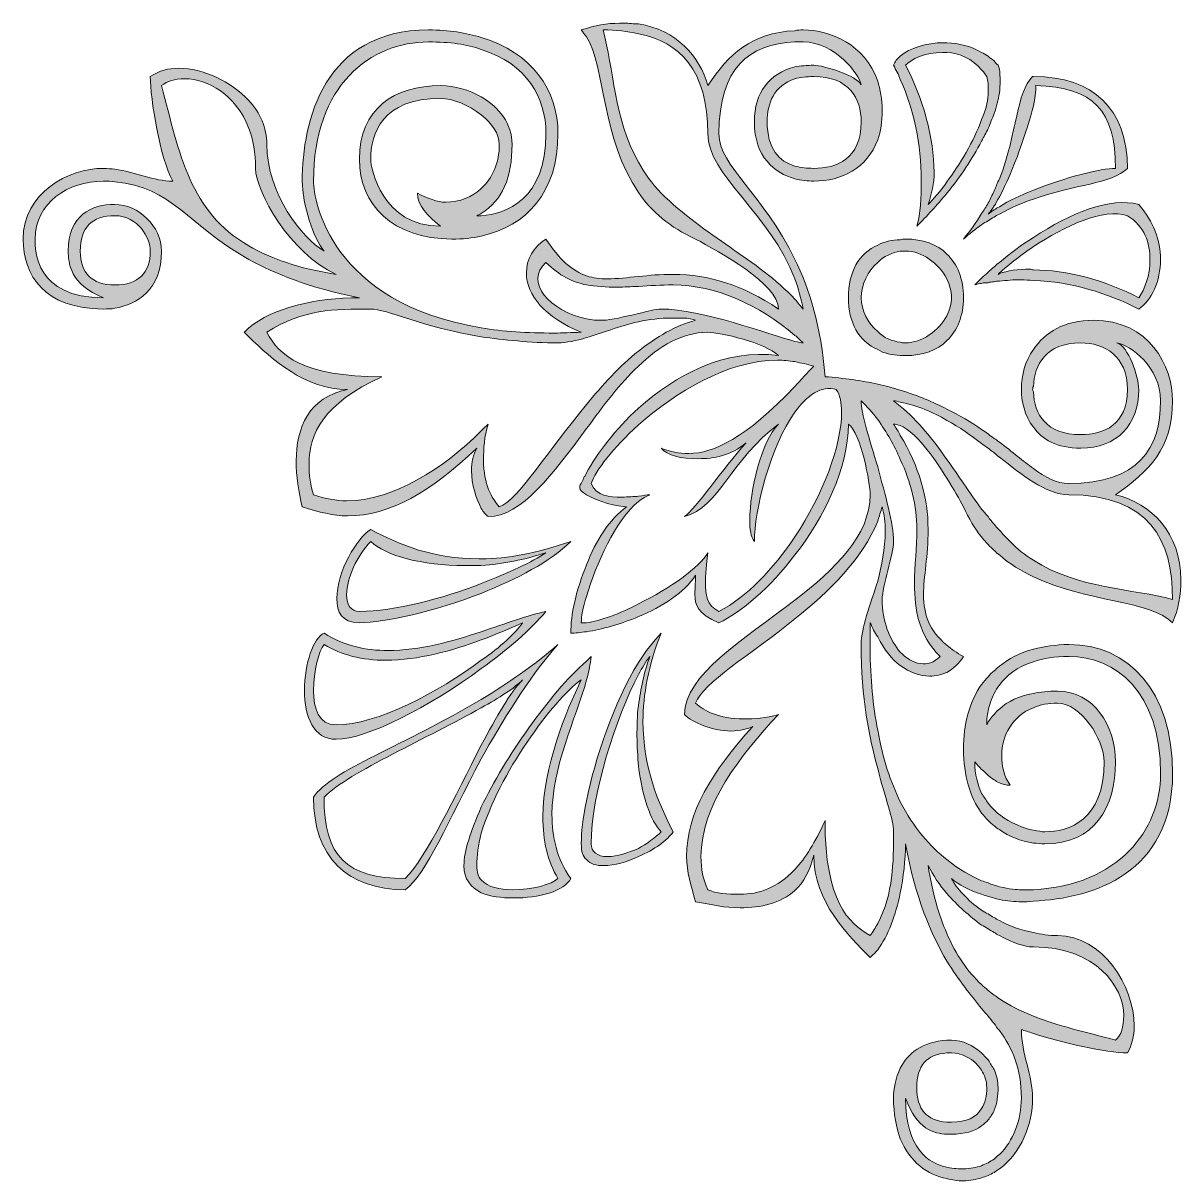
# Model space of a CAD drawing. Header units: inches. Extents: x -191 to 786, y -68 to 909.
import ezdxf

# ---------------------------------------------------------------- set-up
doc = ezdxf.new("R2010")
doc.units = ezdxf.units.IN
doc.header["$MEASUREMENT"] = 0
doc.layers.add('图层 1', color=7, linetype='Continuous')

# ---------------------------------------------------------------- blocks, each defined once
blk = doc.blocks.new('block 2')
at = {"layer": '图层 1', "true_color": 0xffffff}
h = blk.add_hatch(color=7, dxfattribs=at)
h.dxf.hatch_style = 2
edge = h.paths.add_edge_path()
edge.add_spline(control_points=[(588.34, 524.85), (594.05, 515.33), (599.13, 507.09), (602.3, 500.74), (606.74, 491.22), (611.81, 482.34), (617.52, 475.37), (619.42, 472.83), (621.33, 470.93), (623.24, 469.02), (624.51, 467.13), (626.41, 465.86), (628.31, 463.95), (629.58, 462.69), (630.84, 461.41), (632.75, 460.14), (641, 452.53), (651.15, 446.83), (661.29, 441.75), (706.33, 420.18), (758.98, 422.08), (778.65, 403.05), (783.72, 414.48), (785.62, 426.52), (785.62, 439.21), (785.62, 478.54), (760.88, 503.91), (730.44, 510.89), (758.98, 530.56), (778.65, 550.22), (778.65, 590.18), (778.65, 619.37), (758.98, 658.06), (712.05, 658.06), (687.3, 658.06), (670.81, 647.91), (661.29, 633.32), (654.31, 623.81), (651.15, 611.75), (651.15, 599.7), (651.15, 590.18), (653.67, 577.5), (661.29, 567.99), (668.27, 557.83), (680.96, 550.22), (701.25, 550.22), (731.7, 550.22), (750.1, 569.89), (750.1, 599.7), (750.1, 610.49), (741.21, 636.49), (731.7, 639.03), (743.12, 637.13), (768.5, 618.73), (768.5, 590.18), (768.5, 550.22), (750.1, 520.41), (691.1, 520.41), (680.96, 520.41), (671.44, 525.48), (661.29, 533.09), (652.41, 539.44), (643.53, 547.04), (632.75, 555.3), (630.84, 556.56), (629.58, 557.83), (628.31, 558.47), (626.4, 559.74), (624.5, 561), (623.24, 562.27), (621.33, 563.55), (619.42, 564.81), (617.52, 566.08), (609.28, 571.79), (599.13, 578.13), (588.34, 583.2), (576.94, 588.91), (564.24, 594.62), (549.02, 599.06), (543.31, 600.97), (536.33, 602.86), (529.99, 604.14), (516.66, 607.31), (501.44, 609.22), (485.58, 610.49), (482.41, 652.98), (472.26, 684.7), (460.21, 709.44), (433.57, 764.63), (396.14, 788.1), (396.14, 815.38), (396.14, 871.2), (421.51, 890.86), (460.21, 892.76), (462.11, 892.76), (464.65, 892.76), (467.18, 892.76), (494.46, 892.76), (514.12, 865.49), (516.04, 856.61), (512.87, 864.21), (484.31, 873.1), (476.06, 873.1), (470.35, 873.1), (464.65, 872.47), (460.21, 871.82), (438.63, 866.12), (425.96, 850.26), (425.96, 825.52), (425.96, 795.71), (443.08, 782.39), (460.21, 777.32), (465.29, 776.04), (470.99, 775.41), (476.06, 775.41), (499.53, 775.41), (521.11, 786.19), (529.99, 810.3), (532.52, 817.28), (533.79, 825.52), (533.79, 835.04), (533.79, 844.55), (531.88, 852.81), (529.99, 859.77), (519.21, 890.86), (490.02, 902.92), (467.18, 902.92), (464.65, 902.92), (462.11, 902.92), (460.21, 902.28), (422.79, 900.38), (405.02, 882.62), (386.62, 855.97), (380.28, 880.71), (359.98, 902.92), (328.27, 907.99), (324.46, 907.99), (320.02, 908.62), (316.21, 908.62), (305.43, 908.62), (295.28, 907.99), (284.5, 904.19), (282.6, 903.55), (281.32, 903.55), (280.05, 902.92), (281.32, 901.01), (282.6, 899.11), (284.5, 897.21), (300.36, 871.2), (297.19, 810.94), (328.27, 765.9), (339.05, 750.04), (354.91, 736.09), (376.48, 726.57), (396.14, 715.78), (446.26, 689.14), (446.26, 667.57), (415.8, 687.87), (387.89, 696.75), (357.45, 696.75), (346.66, 696.75), (337.14, 696.12), (328.26, 694.85), (318.75, 694.22), (310.5, 692.95), (302.26, 692.95), (295.91, 692.95), (290.2, 693.58), (284.5, 695.49), (272.45, 699.93), (261.65, 708.8), (250.25, 726.57), (239.45, 719.59), (233.74, 709.44), (233.74, 698.02), (233.74, 678.99), (249.61, 660.6), (280.05, 647.91), (271.81, 647.91), (264.2, 647.28), (257.21, 647.28), (234.38, 647.28), (214.08, 648.55), (195.69, 651.72), (68.83, 672.65), (54.23, 758.92), (54.23, 775.42), (54.23, 856.61), (102.45, 892.77), (151.28, 892.77), (169.04, 892.77), (183.64, 890.86), (195.69, 886.42), (234.38, 874.37), (250.25, 845.82), (250.25, 815.38), (250.25, 760.19), (216.62, 747.5), (195.69, 746.23), (194.43, 746.23), (193.15, 746.23), (191.87, 746.23), (193.15, 746.87), (194.43, 747.5), (195.69, 748.13), (213.46, 758.92), (221.7, 778.58), (221.7, 806.49), (221.7, 823.62), (210.91, 837.58), (195.69, 846.46), (185.54, 852.17), (173.48, 855.97), (161.44, 855.97), (122.1, 855.97), (92.92, 836.31), (92.92, 793.81), (92.92, 755.75), (120.84, 726.57), (170.95, 726.57), (179.83, 726.57), (188.08, 727.2), (195.69, 729.1), (233.74, 737.36), (260.39, 765.9), (260.39, 815.38), (260.39, 852.17), (238.18, 883.89), (195.69, 896.57), (183, 900.38), (168.4, 902.92), (151.28, 902.92), (63.11, 902.92), (44.72, 826.16), (44.72, 775.41), (44.72, 755.75), (54.23, 727.2), (63.11, 716.42), (44.72, 727.2), (14.9, 764.63), (14.9, 806.49), (14.9, 820.46), (9.2, 833.13), (-0.32, 843.29), (-15.54, 859.77), (-39.01, 870.56), (-59.32, 870.56), (-68.19, 870.56), (-75.8, 868.66), (-83.42, 863.59), (-83.42, 845.19), (-75.17, 793.81), (-64.39, 775.41), (-80.25, 775.41), (-96.74, 783.03), (-113.23, 785.56), (-116.42, 785.56), (-119.58, 786.19), (-122.75, 786.19), (-152.57, 786.19), (-190.63, 765.26), (-190.63, 726.57), (-190.63, 696.12), (-172.86, 667.57), (-122.75, 667.57), (-119.58, 667.57), (-116.42, 667.57), (-113.23, 668.21), (-94.84, 671.38), (-73.91, 683.43), (-73.91, 716.42), (-73.91, 737.35), (-93.57, 755.75), (-113.23, 755.75), (-132.9, 755.75), (-152.57, 746.87), (-152.57, 716.42), (-152.57, 706.9), (-151.3, 687.87), (-122.75, 677.09), (-180.47, 677.09), (-180.47, 716.42), (-180.47, 726.57), (-180.47, 757.01), (-153.2, 775.41), (-122.75, 775.41), (-119.58, 775.41), (-116.42, 775.41), (-113.23, 774.78), (-65.03, 770.96), (-51.7, 737.99), (-0.32, 709.44), (21.89, 697.39), (50.42, 685.33), (92.92, 677.09), (56.76, 677.09), (19.98, 668.84), (-0.32, 651.72), (-1.59, 650.45), (-2.86, 649.18), (-4.13, 647.91), (-2.86, 646.64), (-1.59, 645.37), (-0.32, 644.1), (19.34, 625.07), (47.25, 599.7), (82.78, 599.7), (50.42, 593.36), (39.64, 567.35), (39.64, 539.44), (39.64, 526.75), (41.55, 513.43), (44.72, 500.74), (58.67, 496.3), (71.36, 493.13), (82.78, 493.13), (118.93, 493.13), (153.19, 513.43), (191.87, 550.22), (188.71, 545.15), (187.44, 538.17), (187.44, 531.19), (187.44, 519.77), (191.25, 507.72), (195.69, 499.48), (197.59, 496.3), (199.49, 493.77), (201.39, 492.5), (229.94, 492.5), (255.95, 528.65), (284.5, 566.71), (298.45, 585.74), (312.4, 604.78), (328.26, 619.37), (346.03, 636.49), (365.05, 647.91), (386.62, 647.91), (397.4, 647.91), (435.46, 639.03), (446.26, 628.25), (401.21, 634.59), (359.34, 611.75), (328.26, 583.84), (308.6, 566.08), (293.37, 545.78), (284.5, 529.29), (282.59, 526.12), (281.32, 523.57), (280.05, 520.41), (276.88, 517.24), (279.42, 513.43), (284.5, 510.89), (293.37, 505.18), (311.77, 500.74), (318.12, 500.74), (304.16, 490.59), (292.11, 472.2), (284.5, 451.9), (275.61, 430.96), (271.17, 409.4), (271.17, 394.17), (274.98, 394.17), (279.42, 394.81), (284.5, 395.45), (297.18, 397.35), (313.04, 401.79), (328.26, 408.13), (347.94, 416.37), (366.97, 428.43), (376.48, 443.01), (376.48, 439.21), (375.84, 433.5), (375.84, 426.52), (375.84, 418.91), (377.75, 410.03), (396.14, 403.05), (414.54, 411.3), (439.27, 432.87), (460.21, 460.14), (484.95, 492.5), (505.24, 533.09), (505.24, 570.52), (516.03, 562.91), (523.64, 520.41), (523.64, 510.89), (523.64, 476.64), (493.82, 448.09), (460.21, 422.08), (416.43, 388.46), (366.97, 358.66), (366.97, 325.67), (373.93, 318.68), (390.44, 311.71), (406.28, 311.71), (413.91, 311.71), (420.88, 313.61), (424.68, 315.51), (389.8, 277.45), (368.86, 242.57), (368.86, 205.77), (368.86, 193.09), (372.67, 180.4), (376.48, 167.71), (389.8, 165.17), (401.21, 162.64), (413.91, 162.64), (431.66, 162.64), (448.15, 166.44), (460.21, 177.23), (467.82, 184.2), (472.89, 193.72), (476.06, 207.04), (476.06, 167.71), (505.25, 139.17), (523.64, 120.78), (526.18, 122.67), (528.08, 125.21), (529.99, 127.11), (538.87, 139.17), (545.21, 156.29), (549.02, 175.32), (551.55, 188.64), (553.46, 202.6), (553.46, 216.55), (561.7, 170.88), (575.02, 140.44), (588.34, 117.6), (598.49, 101.11), (608.64, 89.05), (617.52, 77.63), (619.42, 75.73), (621.33, 73.2), (623.24, 71.29), (624.51, 69.4), (626.41, 66.85), (628.31, 64.95), (629.58, 63.04), (630.84, 61.14), (632.75, 59.24), (643.53, 44.01), (651.15, 27.53), (651.15, 2.15), (651.15, -16.25), (644.16, -34.01), (632.75, -45.43), (630.84, -46.7), (629.58, -47.96), (628.31, -49.24), (626.41, -50.5), (624.5, -51.14), (623.24, -52.4), (621.33, -53.04), (619.43, -53.67), (617.52, -54.94), (613.08, -56.21), (608.01, -57.48), (602.3, -57.48), (599.13, -57.48), (594.05, -57.48), (588.34, -56.21), (573.12, -53.04), (553.46, -40.36), (553.46, 2.15), (562.97, -24.49), (577.56, -27.67), (588.34, -28.3), (589.61, -28.3), (590.89, -28.3), (592.15, -28.3), (603.57, -28.3), (611.81, -25.76), (617.52, -21.33), (620.06, -19.41), (621.33, -18.15), (623.24, -16.25), (625.14, -13.71), (627.04, -11.17), (628.31, -8.01), (630.84, -2.3), (631.47, 4.69), (631.47, 11.02), (631.47, 16.1), (630.2, 21.18), (628.31, 26.26), (626.4, 28.79), (625.14, 31.33), (623.24, 34.5), (621.33, 36.41), (619.42, 38.31), (617.52, 40.21), (610.55, 46.55), (601.67, 50.99), (592.15, 50.99), (590.89, 50.99), (589.61, 50.99), (588.34, 50.99), (567.41, 49.72), (555.35, 39.57), (549.02, 27.53), (545.21, 19.28), (543.31, 9.76), (543.31, 2.15), (543.31, -11.17), (545.84, -22.59), (549.02, -32.11), (557.26, -51.76), (571.85, -62.55), (588.34, -65.73), (592.78, -66.99), (597.22, -67.63), (602.3, -67.63), (608.01, -67.63), (613.08, -66.36), (617.52, -65.09), (619.42, -64.46), (621.33, -63.83), (623.24, -63.19), (624.51, -62.55), (626.41, -61.28), (628.31, -60.65), (629.58, -59.39), (630.84, -58.75), (632.75, -57.48), (651.15, -44.16), (660.66, -19.41), (660.66, 2.15), (660.66, 20.54), (651.15, 40.21), (651.15, 59.88), (653.67, 59.24), (656.85, 57.97), (661.29, 56.7), (683.49, 49.09), (723.45, 40.21), (740.58, 40.21), (744.39, 47.19), (746.3, 54.17), (746.3, 63.04), (746.3, 96.67), (719.65, 139.17), (681.59, 139.17), (674.62, 139.17), (667.63, 140.44), (661.29, 141.7), (651.15, 143.61), (641, 147.41), (632.75, 151.85), (630.84, 152.49), (629.58, 153.75), (628.31, 154.39), (626.41, 155.03), (624.5, 156.29), (623.24, 157.56), (621.33, 158.19), (619.43, 159.47), (617.52, 160.73), (605.47, 168.98), (596.59, 179.13), (592.16, 187.38), (597.86, 182.3), (607.37, 177.23), (617.52, 174.05), (619.42, 173.42), (621.33, 172.79), (623.24, 172.15), (624.51, 171.52), (626.41, 171.52), (628.31, 170.88), (629.58, 170.25), (630.84, 170.25), (632.75, 169.61), (639.09, 168.35), (645.43, 167.71), (651.15, 167.71), (654.31, 167.71), (657.49, 167.71), (661.29, 168.35), (711.41, 170.25), (778.65, 191.82), (778.65, 275.55), (778.65, 345.96), (741.21, 384.66), (691.1, 384.66), (680.32, 384.66), (670.18, 382.75), (661.29, 380.85), (649.88, 377.67), (640.35, 372.61), (632.75, 366.26), (630.84, 364.98), (629.58, 363.72), (628.31, 362.45), (626.4, 361.18), (624.5, 359.28), (623.24, 357.38), (621.33, 355.48), (619.42, 352.94), (617.52, 351.03), (607.37, 335.81), (602.3, 317.41), (602.3, 296.48), (602.3, 274.28), (608.01, 255.89), (617.52, 242.56), (619.42, 240.66), (621.33, 238.12), (623.24, 236.22), (624.5, 234.95), (626.4, 233.04), (628.31, 231.78), (629.58, 230.51), (630.84, 229.25), (632.75, 228.61), (641, 222.26), (650.51, 219.09), (661.29, 217.19), (664.46, 217.19), (667.63, 216.55), (670.81, 216.55), (712.67, 216.55), (730.44, 247), (730.44, 285.69), (730.44, 316.78), (712.05, 345.32), (681.59, 345.32), (673.98, 345.32), (667, 344.7), (661.29, 343.43), (649.24, 340.89), (639.72, 337.08), (632.75, 330.11), (630.84, 328.83), (629.58, 327.57), (628.31, 325.67), (626.4, 323.76), (624.5, 321.23), (623.24, 319.32), (622.6, 318.05), (621.96, 317.42), (621.96, 316.78), (621.96, 319.95), (621.96, 324.39), (623.24, 328.83), (623.87, 333.27), (625.77, 338.35), (628.31, 343.43), (629.58, 345.96), (630.84, 347.86), (632.75, 350.4), (638.46, 358.65), (647.34, 365.62), (661.29, 370.06), (669.54, 373.24), (679.06, 374.5), (691.1, 374.5), (730.44, 374.5), (768.5, 345.32), (768.5, 275.55), (768.5, 227.98), (732.97, 181.67), (661.29, 177.86), (657.49, 177.86), (654.31, 177.86), (651.15, 177.86), (647.34, 177.86), (641, 178.49), (632.75, 180.4), (630.84, 181.04), (629.58, 181.04), (628.31, 181.67), (626.4, 182.3), (624.5, 182.94), (623.24, 183.57), (621.33, 184.2), (619.42, 184.84), (617.52, 185.48), (608.64, 189.28), (598.49, 194.99), (588.34, 203.24), (574.38, 214.03), (560.43, 229.88), (549.02, 252.08), (540.77, 268.58), (534.43, 288.24), (529.99, 312.34), (526.18, 332.64), (523.64, 355.48), (523.64, 381.49), (523.64, 381.49), (523.64, 403.05), (523.64, 403.05), (525.54, 398.61), (527.44, 394.81), (529.99, 391), (535.69, 380.22), (542.04, 371.98), (549.02, 366.9), (557.26, 361.18), (565.51, 358.02), (573.76, 358.02), (578.82, 358.02), (583.9, 359.28), (588.34, 361.18), (594.05, 364.36), (598.49, 368.8), (602.3, 374.5), (596.59, 377.68), (592.15, 380.86), (588.34, 384.02), (573.12, 396.71), (568.68, 410.03), (568.68, 426.52), (568.68, 442.39), (572.49, 458.87), (572.49, 481.71), (572.49, 508.35), (564.87, 535), (549.02, 561), (547.75, 564.17), (545.21, 567.35), (543.31, 570.52), (545.21, 570.52), (547.11, 569.89), (549.02, 569.25), (561.7, 564.17), (576.94, 543.24), (588.34, 524.85)], knot_values=[0, 0, 0, 0, 1, 1, 1, 2, 2, 2, 3, 3, 3, 4, 4, 4, 5, 5, 5, 6, 6, 6, 7, 7, 7, 8, 8, 8, 9, 9, 9, 10, 10, 10, 11, 11, 11, 12, 12, 12, 13, 13, 13, 14, 14, 14, 15, 15, 15, 16, 16, 16, 17, 17, 17, 18, 18, 18, 19, 19, 19, 20, 20, 20, 21, 21, 21, 22, 22, 22, 23, 23, 23, 24, 24, 24, 25, 25, 25, 26, 26, 26, 27, 27, 27, 28, 28, 28, 29, 29, 29, 30, 30, 30, 31, 31, 31, 32, 32, 32, 33, 33, 33, 34, 34, 34, 35, 35, 35, 36, 36, 36, 37, 37, 37, 38, 38, 38, 39, 39, 39, 40, 40, 40, 41, 41, 41, 42, 42, 42, 43, 43, 43, 44, 44, 44, 45, 45, 45, 46, 46, 46, 47, 47, 47, 48, 48, 48, 49, 49, 49, 50, 50, 50, 51, 51, 51, 52, 52, 52, 53, 53, 53, 54, 54, 54, 55, 55, 55, 56, 56, 56, 57, 57, 57, 58, 58, 58, 59, 59, 59, 60, 60, 60, 61, 61, 61, 62, 62, 62, 63, 63, 63, 64, 64, 64, 65, 65, 65, 66, 66, 66, 67, 67, 67, 68, 68, 68, 69, 69, 69, 70, 70, 70, 71, 71, 71, 72, 72, 72, 73, 73, 73, 74, 74, 74, 75, 75, 75, 76, 76, 76, 77, 77, 77, 78, 78, 78, 79, 79, 79, 80, 80, 80, 81, 81, 81, 82, 82, 82, 83, 83, 83, 84, 84, 84, 85, 85, 85, 86, 86, 86, 87, 87, 87, 88, 88, 88, 89, 89, 89, 90, 90, 90, 91, 91, 91, 92, 92, 92, 93, 93, 93, 94, 94, 94, 95, 95, 95, 96, 96, 96, 97, 97, 97, 98, 98, 98, 99, 99, 99, 100, 100, 100, 101, 101, 101, 102, 102, 102, 103, 103, 103, 104, 104, 104, 105, 105, 105, 106, 106, 106, 107, 107, 107, 108, 108, 108, 109, 109, 109, 110, 110, 110, 111, 111, 111, 112, 112, 112, 113, 113, 113, 114, 114, 114, 115, 115, 115, 116, 116, 116, 117, 117, 117, 118, 118, 118, 119, 119, 119, 120, 120, 120, 121, 121, 121, 122, 122, 122, 123, 123, 123, 124, 124, 124, 125, 125, 125, 126, 126, 126, 127, 127, 127, 128, 128, 128, 129, 129, 129, 130, 130, 130, 131, 131, 131, 132, 132, 132, 133, 133, 133, 134, 134, 134, 135, 135, 135, 136, 136, 136, 137, 137, 137, 138, 138, 138, 139, 139, 139, 140, 140, 140, 141, 141, 141, 142, 142, 142, 143, 143, 143, 144, 144, 144, 145, 145, 145, 146, 146, 146, 147, 147, 147, 148, 148, 148, 149, 149, 149, 150, 150, 150, 151, 151, 151, 152, 152, 152, 153, 153, 153, 154, 154, 154, 155, 155, 155, 156, 156, 156, 157, 157, 157, 158, 158, 158, 159, 159, 159, 160, 160, 160, 161, 161, 161, 162, 162, 162, 163, 163, 163, 164, 164, 164, 165, 165, 165, 166, 166, 166, 167, 167, 167, 168, 168, 168, 169, 169, 169, 170, 170, 170, 171, 171, 171, 172, 172, 172, 173, 173, 173, 174, 174, 174, 175, 175, 175, 176, 176, 176, 177, 177, 177, 178, 178, 178, 179, 179, 179, 180, 180, 180, 181, 181, 181, 182, 182, 182, 183, 183, 183, 184, 184, 184, 185, 185, 185, 186, 186, 186, 187, 187, 187, 188, 188, 188, 189, 189, 189, 190, 190, 190, 191, 191, 191, 192, 192, 192, 193, 193, 193, 194, 194, 194, 195, 195, 195, 196, 196, 196, 197, 197, 197, 198, 198, 198, 199, 199, 199, 200, 200, 200, 201, 201, 201, 202, 202, 202, 203, 203, 203, 204, 204, 204, 205, 205, 205, 206, 206, 206, 207, 207, 207, 208, 208, 208, 209, 209, 209, 210, 210, 210, 211, 211, 211, 212, 212, 212, 213, 213, 213, 214, 214, 214, 215, 215, 215, 216, 216, 216, 217, 217, 217, 218, 218, 218, 219, 219, 219, 220, 220, 220, 221, 221, 221, 222, 222, 222, 223, 223, 223, 224, 224, 224, 225, 225, 225, 226, 226, 226, 227, 227, 227, 228, 228, 228, 229, 229, 229, 230, 230, 230, 231, 231, 231, 232, 232, 232, 233, 233, 233, 234, 234, 234, 235, 235, 235, 236, 236, 236, 237, 237, 237, 238, 238, 238, 239, 239, 239, 240, 240, 240, 241, 241, 241, 242, 242, 242, 242], degree=3, periodic=1)
edge = h.paths.add_edge_path()
edge.add_spline(control_points=[(740.58, 599.7), (740.58, 569.89), (720.92, 561.64), (701.25, 561.64), (672.07, 561.64), (661.93, 578.77), (661.29, 597.8), (660.66, 598.43), (660.66, 599.06), (660.66, 599.7), (660.66, 600.34), (660.66, 601.6), (661.29, 602.24), (661.93, 620.63), (672.07, 639.03), (701.25, 639.03), (720.92, 639.03), (740.58, 628.25), (740.58, 599.7)], knot_values=[0, 0, 0, 0, 1, 1, 1, 2, 2, 2, 3, 3, 3, 4, 4, 4, 5, 5, 5, 6, 6, 6, 6], degree=3, periodic=1)
edge = h.paths.add_edge_path()
edge.add_spline(control_points=[(476.06, 786.19), (470.35, 786.19), (465.29, 786.83), (460.21, 788.1), (446.88, 791.9), (436.75, 802.69), (436.75, 825.52), (436.75, 840.74), (442.44, 855.97), (460.21, 861.69), (464.65, 862.95), (469.72, 863.59), (476.06, 863.59), (505.88, 863.59), (516.04, 845.19), (516.04, 825.52), (516.04, 793.81), (495.09, 786.19), (476.06, 786.19)], knot_values=[0, 0, 0, 0, 1, 1, 1, 2, 2, 2, 3, 3, 3, 4, 4, 4, 5, 5, 5, 6, 6, 6, 6], degree=3, periodic=1)
edge = h.paths.add_edge_path()
edge.add_spline(control_points=[(165.88, 757.65), (158.26, 757.65), (150.65, 760.82), (141.78, 765.26), (141.78, 754.48), (150.65, 746.23), (161.44, 737.35), (111.96, 737.35), (102.45, 786.19), (102.45, 793.81), (102.45, 815.38), (111.96, 845.19), (161.44, 845.19), (171.58, 845.19), (185.54, 839.48), (195.69, 831.23), (204.57, 824.26), (210.91, 815.38), (210.91, 806.49), (210.91, 790.63), (205.21, 777.95), (195.69, 769.07), (188.08, 762.09), (177.29, 757.65), (165.88, 757.65)], knot_values=[0, 0, 0, 0, 1, 1, 1, 2, 2, 2, 3, 3, 3, 4, 4, 4, 5, 5, 5, 6, 6, 6, 7, 7, 7, 8, 8, 8, 8], degree=3, periodic=1)
edge = h.paths.add_edge_path()
edge.add_spline(control_points=[(-142.41, 716.42), (-142.41, 736.08), (-132.9, 746.23), (-113.23, 746.23), (-93.56, 746.23), (-83.42, 727.2), (-83.42, 716.42), (-83.42, 698.02), (-93.56, 687.87), (-113.23, 687.87), (-132.9, 687.87), (-142.41, 698.02), (-142.41, 716.42)], knot_values=[0, 0, 0, 0, 1, 1, 1, 2, 2, 2, 3, 3, 3, 4, 4, 4, 4], degree=3, periodic=1)
edge = h.paths.add_edge_path()
edge.add_spline(control_points=[(-0.32, 720.86), (-49.8, 749.41), (-58.68, 797.61), (-73.91, 855.97), (-68.83, 859.77), (-63.12, 861.69), (-54.24, 861.69), (-35.21, 861.69), (-11.1, 848.37), (-0.32, 819.82), (3.49, 810.3), (5.38, 799.52), (5.38, 786.19), (5.38, 766.53), (34.57, 714.52), (73.27, 696.75), (41.55, 701.83), (18.07, 710.08), (-0.32, 720.86)], knot_values=[0, 0, 0, 0, 1, 1, 1, 2, 2, 2, 3, 3, 3, 4, 4, 4, 5, 5, 5, 6, 6, 6, 6], degree=3, periodic=1)
edge = h.paths.add_edge_path()
edge.add_spline(control_points=[(347.3, 765.26), (339.68, 773.51), (333.34, 782.39), (328.27, 791.27), (307.34, 828.7), (307.34, 870.56), (298.45, 902.92), (309.23, 902.92), (318.75, 901.64), (328.27, 899.75), (363.15, 892.76), (386.62, 869.29), (386.62, 815.38), (386.62, 781.12), (439.27, 747.49), (460.21, 692.95), (463.38, 684.7), (465.29, 676.45), (467.18, 667.57), (464.65, 670.11), (462.74, 672.65), (460.21, 675.83), (428.49, 709.44), (384.08, 729.1), (347.3, 765.26)], knot_values=[0, 0, 0, 0, 1, 1, 1, 2, 2, 2, 3, 3, 3, 4, 4, 4, 5, 5, 5, 6, 6, 6, 7, 7, 7, 8, 8, 8, 8], degree=3, periodic=1)
edge = h.paths.add_edge_path()
edge.add_spline(control_points=[(328.27, 632.05), (312.4, 619.37), (297.82, 603.5), (284.5, 587.02), (251.51, 547.68), (226.77, 506.45), (210.91, 500.74), (204.57, 507.72), (197.59, 519.77), (197.59, 540.07), (197.59, 550.22), (198.23, 559.74), (201.4, 570.52), (199.49, 568.61), (197.59, 566.71), (195.69, 564.81), (163.97, 533.09), (121.47, 505.81), (82.15, 505.81), (73.27, 505.81), (64.38, 507.72), (54.23, 510.89), (51.69, 518.51), (50.43, 527.38), (50.43, 537.54), (50.43, 561.64), (62.48, 588.28), (111.96, 610.49), (45.36, 610.49), (25.06, 628.25), (14.9, 647.91), (45.36, 667.57), (72, 667.57), (102.45, 667.57), (115.76, 667.57), (146.21, 652.35), (195.69, 644.1), (214.72, 641.56), (236.29, 639.03), (260.39, 639.03), (267.37, 639.03), (275.61, 640.93), (284.5, 643.47), (297.18, 647.28), (311.77, 652.98), (328.26, 656.79), (337.14, 658.69), (346.66, 659.96), (356.18, 659.96), (356.18, 659.96), (366.33, 659.96), (366.33, 659.96), (370.13, 659.96), (373.93, 658.69), (376.48, 658.06), (359.34, 653.62), (343.5, 644.11), (328.27, 632.05)], knot_values=[0, 0, 0, 0, 1, 1, 1, 2, 2, 2, 3, 3, 3, 4, 4, 4, 5, 5, 5, 6, 6, 6, 7, 7, 7, 8, 8, 8, 9, 9, 9, 10, 10, 10, 11, 11, 11, 12, 12, 12, 13, 13, 13, 14, 14, 14, 15, 15, 15, 16, 16, 16, 17, 17, 17, 18, 18, 18, 19, 19, 19, 19], degree=3, periodic=1)
edge = h.paths.add_edge_path()
edge.add_spline(control_points=[(347.3, 667.57), (342.86, 667.57), (335.88, 665.67), (328.27, 663.77), (316.84, 661.23), (304.79, 658.06), (298.45, 658.06), (293.38, 658.06), (288.94, 658.06), (284.5, 659.33), (253.42, 665.67), (231.85, 690.41), (250.25, 706.9), (261.65, 695.48), (272.45, 690.41), (284.5, 687.87), (292.11, 686.6), (300.99, 685.97), (310.5, 685.97), (316.21, 685.97), (321.92, 686.61), (328.27, 686.61), (337.78, 687.23), (347.3, 687.87), (357.45, 687.87), (393.61, 687.87), (430.39, 670.75), (460.22, 645.37), (462.74, 643.47), (464.65, 640.93), (467.18, 639.03), (465.29, 639.03), (463.38, 639.67), (460.22, 640.29), (438.63, 646.01), (381.55, 667.57), (347.3, 667.57)], knot_values=[0, 0, 0, 0, 1, 1, 1, 2, 2, 2, 3, 3, 3, 4, 4, 4, 5, 5, 5, 6, 6, 6, 7, 7, 7, 8, 8, 8, 9, 9, 9, 10, 10, 10, 11, 11, 11, 12, 12, 12, 12], degree=3, periodic=1)
edge = h.paths.add_edge_path()
edge.add_spline(control_points=[(460.21, 475.37), (441.82, 448.09), (419.61, 424.62), (396.14, 412.57), (385.36, 417.64), (384.72, 426.52), (384.72, 437.31), (384.72, 448.09), (386.62, 456.97), (386.62, 462.05), (380.28, 450), (354.28, 431.6), (328.27, 418.92), (312.4, 410.67), (295.91, 404.33), (284.5, 403.05), (282.6, 403.05), (281.32, 403.05), (280.05, 403.05), (280.05, 408.13), (281.32, 415.74), (284.5, 425.26), (292.11, 451.9), (309.23, 489.96), (328.27, 505.18), (331.44, 507.72), (334.62, 509.62), (337.78, 510.89), (335.24, 510.89), (332.07, 510.25), (328.27, 509.62), (324.46, 509.62), (319.39, 508.99), (314.31, 508.99), (303.52, 508.99), (293.38, 509.62), (288.3, 520.41), (292.12, 531.19), (306.7, 550.22), (328.27, 569.89), (359.34, 597.16), (403.12, 624.44), (445.62, 624.44), (450.06, 624.44), (455.14, 623.81), (460.21, 623.17), (465.29, 621.9), (470.35, 621.27), (476.06, 619.37), (470.35, 613.66), (465.29, 607.94), (460.21, 602.24), (418.34, 558.47), (391.7, 545.78), (370.77, 545.78), (361.89, 545.78), (355.54, 547.04), (347.3, 550.22), (353.01, 543.88), (363.79, 541.34), (379.01, 541.34), (391.7, 541.34), (406.28, 543.88), (418.98, 554.66), (399.31, 533.09), (376.48, 498.84), (366.97, 492.5), (396.14, 500.11), (406.92, 541.34), (446.26, 570.52), (431.66, 555.93), (422.15, 513.43), (422.15, 489.96), (422.15, 481.71), (422.79, 475.37), (425.96, 471.57), (425.96, 497.57), (439.27, 551.49), (460.22, 580.67), (470.35, 594.62), (482.41, 603.5), (495.09, 599.7), (498.27, 595.27), (499.53, 588.28), (499.53, 580.67), (499.53, 552.12), (483.69, 510.89), (460.21, 475.37)], knot_values=[0, 0, 0, 0, 1, 1, 1, 2, 2, 2, 3, 3, 3, 4, 4, 4, 5, 5, 5, 6, 6, 6, 7, 7, 7, 8, 8, 8, 9, 9, 9, 10, 10, 10, 11, 11, 11, 12, 12, 12, 13, 13, 13, 14, 14, 14, 15, 15, 15, 16, 16, 16, 17, 17, 17, 18, 18, 18, 19, 19, 19, 20, 20, 20, 21, 21, 21, 22, 22, 22, 23, 23, 23, 24, 24, 24, 25, 25, 25, 26, 26, 26, 27, 27, 27, 28, 28, 28, 29, 29, 29, 29], degree=3, periodic=1)
edge = h.paths.add_edge_path()
edge.add_spline(control_points=[(588.34, 40.21), (589.61, 40.21), (590.89, 40.21), (592.15, 40.21), (599.77, 40.21), (611.81, 35.77), (617.52, 25.62), (620.06, 21.82), (621.96, 16.74), (621.96, 11.03), (621.96, 4.06), (620.69, -2.29), (617.52, -6.73), (613.08, -14.34), (604.84, -18.14), (592.15, -18.14), (590.89, -18.14), (589.61, -18.14), (588.34, -18.14), (571.21, -16.88), (562.97, -7.37), (562.97, 11.03), (562.97, 29.42), (571.21, 38.94), (588.34, 40.21)], knot_values=[0, 0, 0, 0, 1, 1, 1, 2, 2, 2, 3, 3, 3, 4, 4, 4, 5, 5, 5, 6, 6, 6, 7, 7, 7, 8, 8, 8, 8], degree=3, periodic=1)
edge = h.paths.add_edge_path()
edge.add_spline(control_points=[(623.24, 274.29), (624.5, 273.02), (626.4, 271.74), (628.31, 270.48), (629.58, 269.85), (630.84, 268.58), (632.75, 267.94), (635.28, 266.67), (638.46, 266.04), (641.63, 266.04), (636.55, 273.02), (634.64, 281.26), (634.64, 291.41), (634.64, 307.91), (643.53, 324.4), (661.29, 331.38), (667, 333.91), (673.98, 335.19), (681.59, 335.19), (701.25, 335.19), (720.92, 304.73), (720.92, 285.7), (720.92, 236.23), (691.1, 226.71), (670.81, 226.71), (668.91, 226.71), (665.1, 227.35), (661.29, 227.98), (653.05, 229.88), (642.27, 233.69), (632.75, 241.3), (630.84, 242.57), (629.58, 243.83), (628.31, 245.1), (626.4, 247.01), (624.5, 248.91), (623.24, 250.82), (621.33, 253.35), (619.42, 256.52), (617.52, 259.06), (614.36, 266.67), (611.81, 274.92), (611.81, 285.7), (613.72, 283.17), (615.62, 281.26), (617.52, 279.36), (619.42, 278.09), (621.33, 276.19), (623.24, 274.29)], knot_values=[0, 0, 0, 0, 1, 1, 1, 2, 2, 2, 3, 3, 3, 4, 4, 4, 5, 5, 5, 6, 6, 6, 7, 7, 7, 8, 8, 8, 9, 9, 9, 10, 10, 10, 11, 11, 11, 12, 12, 12, 13, 13, 13, 14, 14, 14, 15, 15, 15, 16, 16, 16, 16], degree=3, periodic=1)
edge = h.paths.add_edge_path()
edge.add_spline(control_points=[(588.34, 174.69), (597.22, 164.54), (607.37, 155.66), (617.52, 148.05), (619.42, 147.42), (621.33, 146.14), (623.24, 144.88), (624.51, 143.61), (626.41, 142.98), (628.31, 141.7), (629.58, 141.08), (630.84, 139.8), (632.75, 139.17), (644.16, 132.83), (654.31, 129.66), (660.66, 129.66), (660.66, 129.66), (661.29, 129.66), (661.29, 129.66), (713.94, 129.66), (737.41, 96.03), (737.41, 71.93), (737.41, 61.78), (735.52, 55.45), (730.44, 51), (705.06, 57.97), (681.59, 63.05), (661.29, 71.29), (650.51, 75.74), (641, 80.18), (632.75, 85.88), (630.84, 87.16), (629.58, 88.42), (628.31, 89.06), (626.41, 90.32), (624.5, 91.59), (623.24, 92.86), (621.33, 94.76), (619.43, 96.03), (617.52, 97.93), (606.11, 108.72), (595.95, 122.67), (588.34, 141.08), (581.37, 156.3), (576.29, 175.33), (572.5, 198.16), (576.94, 189.92), (582, 181.67), (588.34, 174.69)], knot_values=[0, 0, 0, 0, 1, 1, 1, 2, 2, 2, 3, 3, 3, 4, 4, 4, 5, 5, 5, 6, 6, 6, 7, 7, 7, 8, 8, 8, 9, 9, 9, 10, 10, 10, 11, 11, 11, 12, 12, 12, 13, 13, 13, 14, 14, 14, 15, 15, 15, 16, 16, 16, 16], degree=3, periodic=1)
edge = h.paths.add_edge_path()
edge.add_spline(control_points=[(516.04, 384.66), (516.04, 339.63), (523, 306), (529.99, 279.99), (536.33, 254.62), (543.31, 237.49), (543.31, 226.71), (543.31, 201.33), (543.31, 174.69), (529.99, 149.32), (528.08, 146.14), (526.18, 142.34), (523.64, 139.17), (505.25, 149.95), (485.58, 167.71), (485.58, 236.23), (477.33, 217.83), (469.09, 204.51), (460.21, 194.99), (444.99, 179.13), (429.75, 174.06), (413.91, 174.06), (403.12, 174.06), (393.61, 174.69), (386.62, 177.87), (382.81, 186.75), (380.92, 194.99), (380.92, 205.77), (380.92, 248.28), (413.91, 291.41), (446.26, 325.67), (435.47, 322.49), (425.96, 321.86), (417.07, 321.86), (396.14, 321.86), (383.44, 328.84), (376.48, 335.19), (382.81, 352.31), (422.15, 375.78), (460.21, 406.23), (489.38, 429.7), (517.3, 456.97), (529.99, 488.69), (531.26, 492.5), (532.52, 496.93), (533.79, 500.74), (535.69, 494.4), (536.33, 487.42), (536.33, 480.44), (536.33, 465.22), (533.15, 451.27), (529.99, 437.95), (523.64, 417.64), (516.04, 399.25), (516.04, 384.66)], knot_values=[0, 0, 0, 0, 1, 1, 1, 2, 2, 2, 3, 3, 3, 4, 4, 4, 5, 5, 5, 6, 6, 6, 7, 7, 7, 8, 8, 8, 9, 9, 9, 10, 10, 10, 11, 11, 11, 12, 12, 12, 13, 13, 13, 14, 14, 14, 15, 15, 15, 16, 16, 16, 17, 17, 17, 18, 18, 18, 18], degree=3, periodic=1)
edge = h.paths.add_edge_path()
edge.add_spline(control_points=[(549.02, 540.71), (557.9, 521.68), (562.97, 501.37), (562.97, 481.71), (562.97, 466.49), (561.07, 451.27), (561.07, 436.04), (561.07, 413.84), (564.24, 392.91), (582.63, 374.5), (572.49, 364.36), (559.17, 367.54), (549.02, 378.32), (540.13, 388.46), (533.79, 404.32), (533.79, 422.72), (533.79, 433.5), (543.31, 460.79), (543.31, 471.56), (543.31, 486.16), (536.33, 510.89), (529.99, 534.36), (523, 557.83), (516.04, 580.03), (516.04, 590.18), (521.11, 585.11), (525.55, 580.03), (529.99, 574.33), (537.6, 563.55), (543.95, 552.76), (549.02, 540.71)], knot_values=[0, 0, 0, 0, 1, 1, 1, 2, 2, 2, 3, 3, 3, 4, 4, 4, 5, 5, 5, 6, 6, 6, 7, 7, 7, 8, 8, 8, 9, 9, 9, 10, 10, 10, 10], degree=3, periodic=1)
edge = h.paths.add_edge_path()
edge.add_spline(control_points=[(549.02, 588.91), (563.6, 586.38), (576.29, 580.67), (588.34, 573.69), (599.13, 567.99), (608.64, 561), (617.52, 554.03), (619.42, 552.76), (621.33, 551.49), (623.24, 550.22), (624.5, 548.95), (626.4, 547.68), (628.31, 546.42), (629.58, 545.15), (630.84, 543.88), (632.75, 542.61), (642.27, 535), (651.78, 527.38), (661.29, 521.68), (671.44, 515.33), (681.59, 510.89), (691.1, 510.89), (758.98, 510.89), (778.65, 472.83), (778.65, 422.72), (745.66, 431.6), (698.72, 431.6), (661.29, 455.7), (654.31, 460.14), (647.34, 465.22), (641.63, 471.56), (638.46, 474.74), (635.28, 477.9), (632.75, 481.08), (630.84, 482.98), (629.58, 484.25), (628.31, 486.16), (626.41, 488.06), (624.5, 489.96), (623.24, 492.5), (621.33, 494.4), (619.43, 496.93), (617.52, 498.83), (607.37, 512.79), (597.86, 527.38), (588.34, 540.7), (576.29, 557.83), (564.24, 573.06), (549.02, 585.74), (547.12, 587.02), (545.21, 588.91), (543.31, 590.18), (545.21, 590.18), (547.12, 589.55), (549.02, 588.91)], knot_values=[0, 0, 0, 0, 1, 1, 1, 2, 2, 2, 3, 3, 3, 4, 4, 4, 5, 5, 5, 6, 6, 6, 7, 7, 7, 8, 8, 8, 9, 9, 9, 10, 10, 10, 11, 11, 11, 12, 12, 12, 13, 13, 13, 14, 14, 14, 15, 15, 15, 16, 16, 16, 17, 17, 17, 18, 18, 18, 18], degree=3, periodic=1)
h = blk.add_hatch(color=7, dxfattribs=at)
h.dxf.hatch_style = 2
edge = h.paths.add_edge_path()
edge.add_spline(control_points=[(566.78, 776.04), (566.78, 761.45), (566.14, 748.13), (562.97, 737.35), (571.21, 745.6), (580.1, 755.12), (588.34, 765.26), (599.77, 779.22), (609.92, 794.44), (617.52, 809.03), (619.42, 812.83), (621.33, 816.01), (623.24, 819.82), (625.14, 824.26), (626.4, 828.06), (628.31, 832.5), (630.2, 838.21), (631.47, 843.92), (632.75, 849.63), (633.38, 856.61), (633.38, 863.59), (632.75, 869.93), (632.12, 871.2), (632.12, 871.82), (631.47, 873.1), (630.2, 874.37), (628.95, 875.64), (628.31, 876.9), (626.4, 878.17), (624.5, 879.45), (623.24, 880.71), (621.33, 881.98), (619.42, 883.24), (617.52, 883.88), (608.01, 889.59), (598.49, 891.49), (588.34, 892.12), (587.72, 892.12), (586.44, 892.12), (585.81, 892.12), (570.58, 892.12), (557.26, 887.68), (549.02, 880.71), (546.48, 878.81), (544.58, 876.27), (543.31, 873.1), (545.21, 869.29), (547.75, 865.49), (549.02, 861.05), (560.43, 836.3), (566.78, 806.49), (566.78, 776.04)], knot_values=[0, 0, 0, 0, 1, 1, 1, 2, 2, 2, 3, 3, 3, 4, 4, 4, 5, 5, 5, 6, 6, 6, 7, 7, 7, 8, 8, 8, 9, 9, 9, 10, 10, 10, 11, 11, 11, 12, 12, 12, 13, 13, 13, 14, 14, 14, 15, 15, 15, 16, 16, 16, 17, 17, 17, 17], degree=3, periodic=1)
edge = h.paths.add_edge_path()
edge.add_spline(control_points=[(584.54, 883.89), (585.81, 883.89), (587.08, 883.89), (588.34, 883.89), (598.49, 883.24), (609.92, 878.81), (617.52, 869.29), (619.42, 867.39), (620.69, 865.49), (621.96, 863.59), (622.6, 861.69), (622.6, 859.77), (623.24, 857.87), (623.24, 854.71), (623.24, 851.53), (623.24, 848.37), (622.6, 841.38), (620.69, 834.41), (617.52, 827.42), (611.17, 809.03), (599.13, 789.37), (588.34, 774.78), (582.63, 766.53), (576.94, 760.19), (572.49, 755.75), (575.66, 764.63), (577.56, 773.51), (577.56, 783.03), (577.56, 811.57), (568.04, 845.82), (553.46, 873.1), (557.9, 878.17), (569.95, 883.89), (584.54, 883.89)], knot_values=[0, 0, 0, 0, 1, 1, 1, 2, 2, 2, 3, 3, 3, 4, 4, 4, 5, 5, 5, 6, 6, 6, 7, 7, 7, 8, 8, 8, 9, 9, 9, 10, 10, 10, 11, 11, 11, 11], degree=3, periodic=1)
h = blk.add_hatch(color=7, dxfattribs=at)
h.dxf.hatch_style = 2
edge = h.paths.add_edge_path()
edge.add_spline(control_points=[(628.31, 767.16), (626.41, 764), (625.14, 760.19), (623.24, 757.01), (621.33, 753.85), (619.43, 750.67), (617.52, 748.13), (613.08, 740.53), (608.01, 733.54), (602.3, 726.57), (607.37, 731.01), (612.45, 734.81), (617.52, 738.62), (619.42, 739.89), (621.33, 741.16), (623.24, 741.79), (624.51, 743.05), (626.41, 744.33), (628.31, 744.97), (629.58, 746.23), (630.84, 746.87), (632.75, 747.49), (642.27, 753.21), (651.78, 757.01), (661.29, 760.19), (696.82, 772.88), (726.63, 772.88), (740.58, 786.19), (740.58, 836.3), (712.05, 863.59), (661.29, 863.59), (661.29, 863.59), (660.66, 863.59), (660.66, 863.59), (646.7, 850.26), (647.97, 817.28), (632.75, 777.32), (630.84, 774.14), (629.58, 770.34), (628.31, 767.16)], knot_values=[0, 0, 0, 0, 1, 1, 1, 2, 2, 2, 3, 3, 3, 4, 4, 4, 5, 5, 5, 6, 6, 6, 7, 7, 7, 8, 8, 8, 9, 9, 9, 10, 10, 10, 11, 11, 11, 12, 12, 12, 13, 13, 13, 13], degree=3, periodic=1)
edge = h.paths.add_edge_path()
edge.add_spline(control_points=[(661.29, 838.85), (663.19, 847.73), (663.83, 854.07), (663.19, 855.97), (712.05, 854.71), (730.44, 835.04), (730.44, 786.19), (719.01, 786.19), (687.94, 778.58), (661.29, 767.8), (650.51, 763.36), (640.36, 758.92), (632.75, 753.85), (630.84, 753.21), (629.58, 751.94), (628.31, 751.31), (626.41, 750.04), (624.5, 748.77), (623.24, 747.49), (624.51, 749.41), (626.41, 751.31), (628.31, 754.48), (629.58, 756.38), (630.84, 758.92), (632.75, 762.09), (644.16, 783.66), (656.22, 818.54), (661.29, 838.85)], knot_values=[0, 0, 0, 0, 1, 1, 1, 2, 2, 2, 3, 3, 3, 4, 4, 4, 5, 5, 5, 6, 6, 6, 7, 7, 7, 8, 8, 8, 9, 9, 9, 9], degree=3, periodic=1)
h = blk.add_hatch(color=7, dxfattribs=at)
h.dxf.hatch_style = 2
edge = h.paths.add_edge_path()
edge.add_spline(control_points=[(632.75, 706.9), (630.84, 705.63), (629.58, 704.36), (628.31, 703.1), (626.41, 701.83), (624.5, 699.92), (623.24, 698.66), (621.33, 696.75), (619.43, 695.49), (617.52, 693.58), (615.62, 691.67), (613.72, 689.78), (611.81, 687.87), (613.72, 688.51), (615.62, 689.14), (617.52, 689.14), (619.42, 689.78), (621.33, 689.78), (623.24, 689.78), (624.51, 690.41), (626.41, 690.41), (628.31, 690.41), (629.58, 691.04), (630.84, 691.04), (632.75, 691.04), (638.46, 691.67), (644.79, 692.31), (651.15, 692.31), (654.31, 692.31), (657.49, 691.67), (661.29, 691.67), (693.65, 690.41), (724.08, 680.9), (750.1, 667.57), (760.88, 674.55), (768.5, 691.05), (768.5, 709.44), (768.5, 725.3), (762.79, 741.17), (750.1, 755.75), (726, 762.09), (692.38, 748.77), (661.29, 727.84), (651.15, 721.5), (641.63, 714.52), (632.75, 706.9)], knot_values=[0, 0, 0, 0, 1, 1, 1, 2, 2, 2, 3, 3, 3, 4, 4, 4, 5, 5, 5, 6, 6, 6, 7, 7, 7, 8, 8, 8, 9, 9, 9, 10, 10, 10, 11, 11, 11, 12, 12, 12, 13, 13, 13, 14, 14, 14, 15, 15, 15, 15], degree=3, periodic=1)
edge = h.paths.add_edge_path()
edge.add_spline(control_points=[(740.58, 746.23), (755.17, 737.35), (759.61, 723.4), (759.61, 708.8), (759.61, 696.12), (755.17, 684.07), (750.1, 677.09), (722.18, 691.67), (689.21, 700.56), (661.29, 700.56), (660.02, 700.56), (659.39, 701.19), (658.75, 701.19), (648.6, 701.19), (639.09, 699.92), (632.75, 697.39), (632.12, 697.39), (632.12, 696.75), (631.47, 696.75), (632.12, 697.39), (632.12, 697.39), (632.75, 698.02), (639.09, 703.74), (649.24, 711.98), (661.29, 720.22), (687.3, 737.35), (720.92, 753.21), (740.58, 746.23)], knot_values=[0, 0, 0, 0, 1, 1, 1, 2, 2, 2, 3, 3, 3, 4, 4, 4, 5, 5, 5, 6, 6, 6, 7, 7, 7, 8, 8, 8, 9, 9, 9, 9], degree=3, periodic=1)
h = blk.add_hatch(color=7, dxfattribs=at)
h.dxf.hatch_style = 2
edge = h.paths.add_edge_path()
edge.add_spline(control_points=[(553.46, 726.57), (551.55, 726.57), (550.29, 726.57), (549.02, 725.94), (542.04, 725.94), (535.06, 724.04), (529.99, 721.5), (514.12, 714.52), (505.25, 698.66), (505.25, 677.09), (505.25, 656.16), (514.12, 640.29), (529.99, 633.32), (535.06, 630.15), (542.04, 628.88), (549.02, 628.25), (550.29, 628.25), (551.55, 628.25), (553.46, 628.25), (568.04, 628.25), (580.1, 632.69), (588.34, 640.93), (597.22, 649.18), (602.3, 661.87), (602.3, 677.09), (602.3, 692.95), (597.22, 705.63), (588.34, 713.88), (580.1, 722.13), (568.04, 726.57), (553.46, 726.57)], knot_values=[0, 0, 0, 0, 1, 1, 1, 2, 2, 2, 3, 3, 3, 4, 4, 4, 5, 5, 5, 6, 6, 6, 7, 7, 7, 8, 8, 8, 9, 9, 9, 10, 10, 10, 10], degree=3, periodic=1)
edge = h.paths.add_edge_path()
edge.add_spline(control_points=[(588.34, 661.87), (581.37, 649.18), (567.41, 639.03), (553.46, 639.03), (551.55, 639.03), (550.29, 639.03), (549.02, 639.67), (542.04, 640.29), (535.06, 643.47), (529.99, 648.54), (521.74, 655.52), (516.04, 666.31), (516.04, 677.09), (516.04, 688.51), (521.74, 699.29), (529.99, 706.9), (535.06, 711.98), (542.04, 715.15), (549.02, 716.42), (550.29, 716.42), (551.55, 716.42), (553.46, 716.42), (567.41, 716.42), (581.37, 706.27), (588.34, 692.95), (590.89, 687.87), (592.15, 682.8), (592.15, 677.09), (592.15, 672.01), (590.89, 666.94), (588.34, 661.87)], knot_values=[0, 0, 0, 0, 1, 1, 1, 2, 2, 2, 3, 3, 3, 4, 4, 4, 5, 5, 5, 6, 6, 6, 7, 7, 7, 8, 8, 8, 9, 9, 9, 10, 10, 10, 10], degree=3, periodic=1)
h = blk.add_hatch(color=7, dxfattribs=at)
h.dxf.hatch_style = 2
edge = h.paths.add_edge_path()
edge.add_spline(control_points=[(195.69, 427.8), (225.5, 439.84), (254.05, 454.43), (271.17, 471.57), (241.99, 461.41), (217.9, 456.97), (195.69, 456.97), (195.05, 456.97), (194.43, 456.97), (193.79, 456.97), (155.08, 456.97), (127.18, 468.39), (102.45, 481.71), (91.02, 474.74), (73.9, 446.19), (73.9, 423.36), (73.9, 411.93), (77.7, 403.05), (92.93, 403.05), (114.5, 403.05), (156.36, 412.57), (195.69, 427.8)], knot_values=[0, 0, 0, 0, 1, 1, 1, 2, 2, 2, 3, 3, 3, 4, 4, 4, 5, 5, 5, 6, 6, 6, 7, 7, 7, 7], degree=3, periodic=1)
edge = h.paths.add_edge_path()
edge.add_spline(control_points=[(82.15, 426.52), (82.15, 441.11), (91.02, 459.51), (102.45, 471.56), (115.14, 459.51), (145.57, 451.27), (181.74, 451.27), (186.81, 451.27), (191.25, 451.27), (195.69, 451.27), (214.08, 452.53), (232.48, 456.35), (250.25, 462.05), (238.82, 454.43), (218.52, 444.92), (195.69, 436.04), (162.71, 423.36), (122.74, 412.57), (92.93, 412.57), (85.95, 412.57), (82.15, 417.64), (82.15, 426.52)], knot_values=[0, 0, 0, 0, 1, 1, 1, 2, 2, 2, 3, 3, 3, 4, 4, 4, 5, 5, 5, 6, 6, 6, 7, 7, 7, 7], degree=3, periodic=1)
h = blk.add_hatch(color=7, dxfattribs=at)
h.dxf.hatch_style = 2
edge = h.paths.add_edge_path()
edge.add_spline(control_points=[(46.62, 345.96), (46.62, 323.76), (54.23, 304.73), (73.27, 304.73), (99.27, 304.73), (151.92, 332.01), (195.69, 364.36), (217.9, 380.22), (237.55, 397.35), (250.25, 412.57), (235.66, 409.4), (216.62, 402.41), (195.69, 395.45), (170.95, 387.2), (143.67, 379.58), (117.03, 379.58), (98.63, 379.58), (79.6, 383.39), (63.11, 394.18), (54.23, 390.37), (46.62, 368.8), (46.62, 345.96)], knot_values=[0, 0, 0, 0, 1, 1, 1, 2, 2, 2, 3, 3, 3, 4, 4, 4, 5, 5, 5, 6, 6, 6, 7, 7, 7, 7], degree=3, periodic=1)
edge = h.paths.add_edge_path()
edge.add_spline(control_points=[(195.69, 388.46), (209.01, 393.54), (221.06, 398.61), (230.58, 403.05), (224.23, 394.18), (212.18, 382.76), (195.69, 371.34), (160.17, 344.7), (107.51, 316.78), (73.27, 316.78), (58.67, 316.78), (54.23, 330.74), (54.23, 345.96), (54.23, 361.82), (58.67, 379.58), (63.11, 384.66), (77.7, 375.78), (95.46, 371.34), (115.14, 371.34), (142.41, 371.34), (171.58, 379.58), (195.69, 388.46)], knot_values=[0, 0, 0, 0, 1, 1, 1, 2, 2, 2, 3, 3, 3, 4, 4, 4, 5, 5, 5, 6, 6, 6, 7, 7, 7, 7], degree=3, periodic=1)
h = blk.add_hatch(color=7, dxfattribs=at)
h.dxf.hatch_style = 2
edge = h.paths.add_edge_path()
edge.add_spline(control_points=[(347.3, 394.17), (340.95, 387.19), (333.98, 378.95), (328.27, 369.44), (307.34, 335.81), (291.48, 288.24), (284.5, 252.72), (281.32, 238.13), (280.05, 226.07), (280.05, 216.56), (280.05, 210.21), (281.32, 205.77), (284.5, 203.24), (287.67, 199.43), (292.75, 198.16), (299.08, 198.16), (307.97, 198.16), (318.75, 201.33), (328.27, 205.77), (341.58, 211.48), (353.01, 219.73), (357.45, 226.71), (344.76, 251.44), (332.07, 281.25), (332.07, 319.96), (332.07, 342.15), (336.51, 366.9), (347.3, 394.17)], knot_values=[0, 0, 0, 0, 1, 1, 1, 2, 2, 2, 3, 3, 3, 4, 4, 4, 5, 5, 5, 6, 6, 6, 7, 7, 7, 8, 8, 8, 9, 9, 9, 9], degree=3, periodic=1)
edge = h.paths.add_edge_path()
edge.add_spline(control_points=[(347.3, 226.71), (342.22, 221.63), (335.24, 216.56), (328.27, 212.75), (319.39, 208.95), (310.5, 205.77), (302.26, 205.77), (293.38, 205.77), (288.3, 210.21), (288.3, 216.56), (288.3, 257.79), (309.23, 323.12), (328.27, 359.28), (331.44, 364.99), (334.62, 370.7), (337.78, 374.5), (332.71, 360.55), (330.17, 347.23), (328.27, 333.28), (327, 324.4), (327, 315.52), (327, 307.28), (327, 298.39), (327.63, 290.15), (328.27, 281.9), (331.44, 256.52), (338.41, 236.23), (347.3, 226.71)], knot_values=[0, 0, 0, 0, 1, 1, 1, 2, 2, 2, 3, 3, 3, 4, 4, 4, 5, 5, 5, 6, 6, 6, 7, 7, 7, 8, 8, 8, 9, 9, 9, 9], degree=3, periodic=1)
h = blk.add_hatch(color=7, dxfattribs=at)
h.dxf.hatch_style = 2
edge = h.paths.add_edge_path()
edge.add_spline(control_points=[(260.39, 384.66), (240.09, 366.9), (217.9, 351.67), (195.69, 338.35), (132.25, 300.29), (68.19, 278.09), (54.23, 255.89), (54.23, 205.77), (82.15, 177.87), (131.62, 177.87), (149.39, 190.56), (167.78, 236.23), (195.69, 288.24), (213.46, 319.96), (233.74, 354.21), (260.39, 384.66)], knot_values=[0, 0, 0, 0, 1, 1, 1, 2, 2, 2, 3, 3, 3, 4, 4, 4, 5, 5, 5, 5], degree=3, periodic=1)
edge = h.paths.add_edge_path()
edge.add_spline(control_points=[(131.62, 187.38), (82.15, 187.38), (63.11, 205.77), (63.11, 255.89), (84.68, 277.45), (151.28, 306), (195.69, 331.37), (210.91, 339.63), (223.6, 347.87), (230.58, 354.84), (220.43, 344.7), (208.38, 323.76), (195.69, 299.66), (173.48, 257.16), (150.01, 205.77), (131.62, 187.38)], knot_values=[0, 0, 0, 0, 1, 1, 1, 2, 2, 2, 3, 3, 3, 4, 4, 4, 5, 5, 5, 5], degree=3, periodic=1)
h = blk.add_hatch(color=7, dxfattribs=at)
h.dxf.hatch_style = 2
edge = h.paths.add_edge_path()
edge.add_spline(control_points=[(284.5, 354.84), (286.4, 361.82), (287.67, 368.16), (288.3, 374.5), (287.04, 373.24), (285.76, 371.98), (284.5, 370.7), (252.77, 342.79), (215.99, 289.51), (195.69, 247.64), (186.81, 227.35), (181.1, 210.21), (181.1, 198.16), (181.1, 186.75), (186.81, 179.77), (195.69, 175.33), (203.31, 172.16), (212.82, 170.89), (222.96, 170.89), (243.9, 170.89), (266.09, 176.6), (271.17, 187.38), (259.13, 203.87), (255.32, 222.91), (255.32, 241.3), (255.32, 281.25), (274.98, 321.23), (284.5, 354.84)], knot_values=[0, 0, 0, 0, 1, 1, 1, 2, 2, 2, 3, 3, 3, 4, 4, 4, 5, 5, 5, 6, 6, 6, 7, 7, 7, 8, 8, 8, 9, 9, 9, 9], degree=3, periodic=1)
edge = h.paths.add_edge_path()
edge.add_spline(control_points=[(260.39, 187.38), (255.32, 182.3), (238.82, 177.87), (221.7, 177.87), (211.55, 177.87), (201.4, 179.77), (195.69, 186.12), (193.15, 188.65), (191.87, 193.09), (191.87, 198.16), (191.87, 206.41), (193.15, 215.3), (195.69, 225.44), (210.27, 274.92), (255.95, 337.72), (280.05, 354.84), (267.37, 328.83), (247.7, 281.25), (247.7, 239.39), (247.7, 219.09), (251.51, 201.97), (260.39, 187.38)], knot_values=[0, 0, 0, 0, 1, 1, 1, 2, 2, 2, 3, 3, 3, 4, 4, 4, 5, 5, 5, 6, 6, 6, 7, 7, 7, 7], degree=3, periodic=1)
at = {"layer": '图层 1', "lineweight": 0}
for points, knots in [([(588.34, 524.85), (594.05, 515.33), (599.13, 507.09), (602.3, 500.74), (606.74, 491.22), (611.81, 482.34), (617.52, 475.37), (619.42, 472.83), (621.33, 470.93), (623.24, 469.02), (624.51, 467.13), (626.41, 465.86), (628.31, 463.95), (629.58, 462.69), (630.84, 461.41), (632.75, 460.14), (641, 452.53), (651.15, 446.83), (661.29, 441.75), (706.33, 420.18), (758.98, 422.08), (778.65, 403.05), (783.72, 414.48), (785.62, 426.52), (785.62, 439.21), (785.62, 478.54), (760.88, 503.91), (730.44, 510.89), (758.98, 530.56), (778.65, 550.22), (778.65, 590.18), (778.65, 619.37), (758.98, 658.06), (712.05, 658.06), (687.3, 658.06), (670.81, 647.91), (661.29, 633.32), (654.31, 623.81), (651.15, 611.75), (651.15, 599.7), (651.15, 590.18), (653.67, 577.5), (661.29, 567.99), (668.27, 557.83), (680.96, 550.22), (701.25, 550.22), (731.7, 550.22), (750.1, 569.89), (750.1, 599.7), (750.1, 610.49), (741.21, 636.49), (731.7, 639.03), (743.12, 637.13), (768.5, 618.73), (768.5, 590.18), (768.5, 550.22), (750.1, 520.41), (691.1, 520.41), (680.96, 520.41), (671.44, 525.48), (661.29, 533.09), (652.41, 539.44), (643.53, 547.04), (632.75, 555.3), (630.84, 556.56), (629.58, 557.83), (628.31, 558.47), (626.4, 559.74), (624.5, 561), (623.24, 562.27), (621.33, 563.55), (619.42, 564.81), (617.52, 566.08), (609.28, 571.79), (599.13, 578.13), (588.34, 583.2), (576.94, 588.91), (564.24, 594.62), (549.02, 599.06), (543.31, 600.97), (536.33, 602.86), (529.99, 604.14), (516.66, 607.31), (501.44, 609.22), (485.58, 610.49), (482.41, 652.98), (472.26, 684.7), (460.21, 709.44), (433.57, 764.63), (396.14, 788.1), (396.14, 815.38), (396.14, 871.2), (421.51, 890.86), (460.21, 892.76), (462.11, 892.76), (464.65, 892.76), (467.18, 892.76), (494.46, 892.76), (514.12, 865.49), (516.04, 856.61), (512.87, 864.21), (484.31, 873.1), (476.06, 873.1), (470.35, 873.1), (464.65, 872.47), (460.21, 871.82), (438.63, 866.12), (425.96, 850.26), (425.96, 825.52), (425.96, 795.71), (443.08, 782.39), (460.21, 777.32), (465.29, 776.04), (470.99, 775.41), (476.06, 775.41), (499.53, 775.41), (521.11, 786.19), (529.99, 810.3), (532.52, 817.28), (533.79, 825.52), (533.79, 835.04), (533.79, 844.55), (531.88, 852.81), (529.99, 859.77), (519.21, 890.86), (490.02, 902.92), (467.18, 902.92), (464.65, 902.92), (462.11, 902.92), (460.21, 902.28), (422.79, 900.38), (405.02, 882.62), (386.62, 855.97), (380.28, 880.71), (359.98, 902.92), (328.27, 907.99), (324.46, 907.99), (320.02, 908.62), (316.21, 908.62), (305.43, 908.62), (295.28, 907.99), (284.5, 904.19), (282.6, 903.55), (281.32, 903.55), (280.05, 902.92), (281.32, 901.01), (282.6, 899.11), (284.5, 897.21), (300.36, 871.2), (297.19, 810.94), (328.27, 765.9), (339.05, 750.04), (354.91, 736.09), (376.48, 726.57), (396.14, 715.78), (446.26, 689.14), (446.26, 667.57), (415.8, 687.87), (387.89, 696.75), (357.45, 696.75), (346.66, 696.75), (337.14, 696.12), (328.26, 694.85), (318.75, 694.22), (310.5, 692.95), (302.26, 692.95), (295.91, 692.95), (290.2, 693.58), (284.5, 695.49), (272.45, 699.93), (261.65, 708.8), (250.25, 726.57), (239.45, 719.59), (233.74, 709.44), (233.74, 698.02), (233.74, 678.99), (249.61, 660.6), (280.05, 647.91), (271.81, 647.91), (264.2, 647.28), (257.21, 647.28), (234.38, 647.28), (214.08, 648.55), (195.69, 651.72), (68.83, 672.65), (54.23, 758.92), (54.23, 775.42), (54.23, 856.61), (102.45, 892.77), (151.28, 892.77), (169.04, 892.77), (183.64, 890.86), (195.69, 886.42), (234.38, 874.37), (250.25, 845.82), (250.25, 815.38), (250.25, 760.19), (216.62, 747.5), (195.69, 746.23), (194.43, 746.23), (193.15, 746.23), (191.87, 746.23), (193.15, 746.87), (194.43, 747.5), (195.69, 748.13), (213.46, 758.92), (221.7, 778.58), (221.7, 806.49), (221.7, 823.62), (210.91, 837.58), (195.69, 846.46), (185.54, 852.17), (173.48, 855.97), (161.44, 855.97), (122.1, 855.97), (92.92, 836.31), (92.92, 793.81), (92.92, 755.75), (120.84, 726.57), (170.95, 726.57), (179.83, 726.57), (188.08, 727.2), (195.69, 729.1), (233.74, 737.36), (260.39, 765.9), (260.39, 815.38), (260.39, 852.17), (238.18, 883.89), (195.69, 896.57), (183, 900.38), (168.4, 902.92), (151.28, 902.92), (63.11, 902.92), (44.72, 826.16), (44.72, 775.41), (44.72, 755.75), (54.23, 727.2), (63.11, 716.42), (44.72, 727.2), (14.9, 764.63), (14.9, 806.49), (14.9, 820.46), (9.2, 833.13), (-0.32, 843.29), (-15.54, 859.77), (-39.01, 870.56), (-59.32, 870.56), (-68.19, 870.56), (-75.8, 868.66), (-83.42, 863.59), (-83.42, 845.19), (-75.17, 793.81), (-64.39, 775.41), (-80.25, 775.41), (-96.74, 783.03), (-113.23, 785.56), (-116.42, 785.56), (-119.58, 786.19), (-122.75, 786.19), (-152.57, 786.19), (-190.63, 765.26), (-190.63, 726.57), (-190.63, 696.12), (-172.86, 667.57), (-122.75, 667.57), (-119.58, 667.57), (-116.42, 667.57), (-113.23, 668.21), (-94.84, 671.38), (-73.91, 683.43), (-73.91, 716.42), (-73.91, 737.35), (-93.57, 755.75), (-113.23, 755.75), (-132.9, 755.75), (-152.57, 746.87), (-152.57, 716.42), (-152.57, 706.9), (-151.3, 687.87), (-122.75, 677.09), (-180.47, 677.09), (-180.47, 716.42), (-180.47, 726.57), (-180.47, 757.01), (-153.2, 775.41), (-122.75, 775.41), (-119.58, 775.41), (-116.42, 775.41), (-113.23, 774.78), (-65.03, 770.96), (-51.7, 737.99), (-0.32, 709.44), (21.89, 697.39), (50.42, 685.33), (92.92, 677.09), (56.76, 677.09), (19.98, 668.84), (-0.32, 651.72), (-1.59, 650.45), (-2.86, 649.18), (-4.13, 647.91), (-2.86, 646.64), (-1.59, 645.37), (-0.32, 644.1), (19.34, 625.07), (47.25, 599.7), (82.78, 599.7), (50.42, 593.36), (39.64, 567.35), (39.64, 539.44), (39.64, 526.75), (41.55, 513.43), (44.72, 500.74), (58.67, 496.3), (71.36, 493.13), (82.78, 493.13), (118.93, 493.13), (153.19, 513.43), (191.87, 550.22), (188.71, 545.15), (187.44, 538.17), (187.44, 531.19), (187.44, 519.77), (191.25, 507.72), (195.69, 499.48), (197.59, 496.3), (199.49, 493.77), (201.39, 492.5), (229.94, 492.5), (255.95, 528.65), (284.5, 566.71), (298.45, 585.74), (312.4, 604.78), (328.26, 619.37), (346.03, 636.49), (365.05, 647.91), (386.62, 647.91), (397.4, 647.91), (435.46, 639.03), (446.26, 628.25), (401.21, 634.59), (359.34, 611.75), (328.26, 583.84), (308.6, 566.08), (293.37, 545.78), (284.5, 529.29), (282.59, 526.12), (281.32, 523.57), (280.05, 520.41), (276.88, 517.24), (279.42, 513.43), (284.5, 510.89), (293.37, 505.18), (311.77, 500.74), (318.12, 500.74), (304.16, 490.59), (292.11, 472.2), (284.5, 451.9), (275.61, 430.96), (271.17, 409.4), (271.17, 394.17), (274.98, 394.17), (279.42, 394.81), (284.5, 395.45), (297.18, 397.35), (313.04, 401.79), (328.26, 408.13), (347.94, 416.37), (366.97, 428.43), (376.48, 443.01), (376.48, 439.21), (375.84, 433.5), (375.84, 426.52), (375.84, 418.91), (377.75, 410.03), (396.14, 403.05), (414.54, 411.3), (439.27, 432.87), (460.21, 460.14), (484.95, 492.5), (505.24, 533.09), (505.24, 570.52), (516.03, 562.91), (523.64, 520.41), (523.64, 510.89), (523.64, 476.64), (493.82, 448.09), (460.21, 422.08), (416.43, 388.46), (366.97, 358.66), (366.97, 325.67), (373.93, 318.68), (390.44, 311.71), (406.28, 311.71), (413.91, 311.71), (420.88, 313.61), (424.68, 315.51), (389.8, 277.45), (368.86, 242.57), (368.86, 205.77), (368.86, 193.09), (372.67, 180.4), (376.48, 167.71), (389.8, 165.17), (401.21, 162.64), (413.91, 162.64), (431.66, 162.64), (448.15, 166.44), (460.21, 177.23), (467.82, 184.2), (472.89, 193.72), (476.06, 207.04), (476.06, 167.71), (505.25, 139.17), (523.64, 120.78), (526.18, 122.67), (528.08, 125.21), (529.99, 127.11), (538.87, 139.17), (545.21, 156.29), (549.02, 175.32), (551.55, 188.64), (553.46, 202.6), (553.46, 216.55), (561.7, 170.88), (575.02, 140.44), (588.34, 117.6), (598.49, 101.11), (608.64, 89.05), (617.52, 77.63), (619.42, 75.73), (621.33, 73.2), (623.24, 71.29), (624.51, 69.4), (626.41, 66.85), (628.31, 64.95), (629.58, 63.04), (630.84, 61.14), (632.75, 59.24), (643.53, 44.01), (651.15, 27.53), (651.15, 2.15), (651.15, -16.25), (644.16, -34.01), (632.75, -45.43), (630.84, -46.7), (629.58, -47.96), (628.31, -49.24), (626.41, -50.5), (624.5, -51.14), (623.24, -52.4), (621.33, -53.04), (619.43, -53.67), (617.52, -54.94), (613.08, -56.21), (608.01, -57.48), (602.3, -57.48), (599.13, -57.48), (594.05, -57.48), (588.34, -56.21), (573.12, -53.04), (553.46, -40.36), (553.46, 2.15), (562.97, -24.49), (577.56, -27.67), (588.34, -28.3), (589.61, -28.3), (590.89, -28.3), (592.15, -28.3), (603.57, -28.3), (611.81, -25.76), (617.52, -21.33), (620.06, -19.41), (621.33, -18.15), (623.24, -16.25), (625.14, -13.71), (627.04, -11.17), (628.31, -8.01), (630.84, -2.3), (631.47, 4.69), (631.47, 11.02), (631.47, 16.1), (630.2, 21.18), (628.31, 26.26), (626.4, 28.79), (625.14, 31.33), (623.24, 34.5), (621.33, 36.41), (619.42, 38.31), (617.52, 40.21), (610.55, 46.55), (601.67, 50.99), (592.15, 50.99), (590.89, 50.99), (589.61, 50.99), (588.34, 50.99), (567.41, 49.72), (555.35, 39.57), (549.02, 27.53), (545.21, 19.28), (543.31, 9.76), (543.31, 2.15), (543.31, -11.17), (545.84, -22.59), (549.02, -32.11), (557.26, -51.76), (571.85, -62.55), (588.34, -65.73), (592.78, -66.99), (597.22, -67.63), (602.3, -67.63), (608.01, -67.63), (613.08, -66.36), (617.52, -65.09), (619.42, -64.46), (621.33, -63.83), (623.24, -63.19), (624.51, -62.55), (626.41, -61.28), (628.31, -60.65), (629.58, -59.39), (630.84, -58.75), (632.75, -57.48), (651.15, -44.16), (660.66, -19.41), (660.66, 2.15), (660.66, 20.54), (651.15, 40.21), (651.15, 59.88), (653.67, 59.24), (656.85, 57.97), (661.29, 56.7), (683.49, 49.09), (723.45, 40.21), (740.58, 40.21), (744.39, 47.19), (746.3, 54.17), (746.3, 63.04), (746.3, 96.67), (719.65, 139.17), (681.59, 139.17), (674.62, 139.17), (667.63, 140.44), (661.29, 141.7), (651.15, 143.61), (641, 147.41), (632.75, 151.85), (630.84, 152.49), (629.58, 153.75), (628.31, 154.39), (626.41, 155.03), (624.5, 156.29), (623.24, 157.56), (621.33, 158.19), (619.43, 159.47), (617.52, 160.73), (605.47, 168.98), (596.59, 179.13), (592.16, 187.38), (597.86, 182.3), (607.37, 177.23), (617.52, 174.05), (619.42, 173.42), (621.33, 172.79), (623.24, 172.15), (624.51, 171.52), (626.41, 171.52), (628.31, 170.88), (629.58, 170.25), (630.84, 170.25), (632.75, 169.61), (639.09, 168.35), (645.43, 167.71), (651.15, 167.71), (654.31, 167.71), (657.49, 167.71), (661.29, 168.35), (711.41, 170.25), (778.65, 191.82), (778.65, 275.55), (778.65, 345.96), (741.21, 384.66), (691.1, 384.66), (680.32, 384.66), (670.18, 382.75), (661.29, 380.85), (649.88, 377.67), (640.35, 372.61), (632.75, 366.26), (630.84, 364.98), (629.58, 363.72), (628.31, 362.45), (626.4, 361.18), (624.5, 359.28), (623.24, 357.38), (621.33, 355.48), (619.42, 352.94), (617.52, 351.03), (607.37, 335.81), (602.3, 317.41), (602.3, 296.48), (602.3, 274.28), (608.01, 255.89), (617.52, 242.56), (619.42, 240.66), (621.33, 238.12), (623.24, 236.22), (624.5, 234.95), (626.4, 233.04), (628.31, 231.78), (629.58, 230.51), (630.84, 229.25), (632.75, 228.61), (641, 222.26), (650.51, 219.09), (661.29, 217.19), (664.46, 217.19), (667.63, 216.55), (670.81, 216.55), (712.67, 216.55), (730.44, 247), (730.44, 285.69), (730.44, 316.78), (712.05, 345.32), (681.59, 345.32), (673.98, 345.32), (667, 344.7), (661.29, 343.43), (649.24, 340.89), (639.72, 337.08), (632.75, 330.11), (630.84, 328.83), (629.58, 327.57), (628.31, 325.67), (626.4, 323.76), (624.5, 321.23), (623.24, 319.32), (622.6, 318.05), (621.96, 317.42), (621.96, 316.78), (621.96, 319.95), (621.96, 324.39), (623.24, 328.83), (623.87, 333.27), (625.77, 338.35), (628.31, 343.43), (629.58, 345.96), (630.84, 347.86), (632.75, 350.4), (638.46, 358.65), (647.34, 365.62), (661.29, 370.06), (669.54, 373.24), (679.06, 374.5), (691.1, 374.5), (730.44, 374.5), (768.5, 345.32), (768.5, 275.55), (768.5, 227.98), (732.97, 181.67), (661.29, 177.86), (657.49, 177.86), (654.31, 177.86), (651.15, 177.86), (647.34, 177.86), (641, 178.49), (632.75, 180.4), (630.84, 181.04), (629.58, 181.04), (628.31, 181.67), (626.4, 182.3), (624.5, 182.94), (623.24, 183.57), (621.33, 184.2), (619.42, 184.84), (617.52, 185.48), (608.64, 189.28), (598.49, 194.99), (588.34, 203.24), (574.38, 214.03), (560.43, 229.88), (549.02, 252.08), (540.77, 268.58), (534.43, 288.24), (529.99, 312.34), (526.18, 332.64), (523.64, 355.48), (523.64, 381.49), (523.64, 381.49), (523.64, 403.05), (523.64, 403.05), (525.54, 398.61), (527.44, 394.81), (529.99, 391), (535.69, 380.22), (542.04, 371.98), (549.02, 366.9), (557.26, 361.18), (565.51, 358.02), (573.76, 358.02), (578.82, 358.02), (583.9, 359.28), (588.34, 361.18), (594.05, 364.36), (598.49, 368.8), (602.3, 374.5), (596.59, 377.68), (592.15, 380.86), (588.34, 384.02), (573.12, 396.71), (568.68, 410.03), (568.68, 426.52), (568.68, 442.39), (572.49, 458.87), (572.49, 481.71), (572.49, 508.35), (564.87, 535), (549.02, 561), (547.75, 564.17), (545.21, 567.35), (543.31, 570.52), (545.21, 570.52), (547.11, 569.89), (549.02, 569.25), (561.7, 564.17), (576.94, 543.24), (588.34, 524.85)], [0, 0, 0, 0, 1, 1, 1, 2, 2, 2, 3, 3, 3, 4, 4, 4, 5, 5, 5, 6, 6, 6, 7, 7, 7, 8, 8, 8, 9, 9, 9, 10, 10, 10, 11, 11, 11, 12, 12, 12, 13, 13, 13, 14, 14, 14, 15, 15, 15, 16, 16, 16, 17, 17, 17, 18, 18, 18, 19, 19, 19, 20, 20, 20, 21, 21, 21, 22, 22, 22, 23, 23, 23, 24, 24, 24, 25, 25, 25, 26, 26, 26, 27, 27, 27, 28, 28, 28, 29, 29, 29, 30, 30, 30, 31, 31, 31, 32, 32, 32, 33, 33, 33, 34, 34, 34, 35, 35, 35, 36, 36, 36, 37, 37, 37, 38, 38, 38, 39, 39, 39, 40, 40, 40, 41, 41, 41, 42, 42, 42, 43, 43, 43, 44, 44, 44, 45, 45, 45, 46, 46, 46, 47, 47, 47, 48, 48, 48, 49, 49, 49, 50, 50, 50, 51, 51, 51, 52, 52, 52, 53, 53, 53, 54, 54, 54, 55, 55, 55, 56, 56, 56, 57, 57, 57, 58, 58, 58, 59, 59, 59, 60, 60, 60, 61, 61, 61, 62, 62, 62, 63, 63, 63, 64, 64, 64, 65, 65, 65, 66, 66, 66, 67, 67, 67, 68, 68, 68, 69, 69, 69, 70, 70, 70, 71, 71, 71, 72, 72, 72, 73, 73, 73, 74, 74, 74, 75, 75, 75, 76, 76, 76, 77, 77, 77, 78, 78, 78, 79, 79, 79, 80, 80, 80, 81, 81, 81, 82, 82, 82, 83, 83, 83, 84, 84, 84, 85, 85, 85, 86, 86, 86, 87, 87, 87, 88, 88, 88, 89, 89, 89, 90, 90, 90, 91, 91, 91, 92, 92, 92, 93, 93, 93, 94, 94, 94, 95, 95, 95, 96, 96, 96, 97, 97, 97, 98, 98, 98, 99, 99, 99, 100, 100, 100, 101, 101, 101, 102, 102, 102, 103, 103, 103, 104, 104, 104, 105, 105, 105, 106, 106, 106, 107, 107, 107, 108, 108, 108, 109, 109, 109, 110, 110, 110, 111, 111, 111, 112, 112, 112, 113, 113, 113, 114, 114, 114, 115, 115, 115, 116, 116, 116, 117, 117, 117, 118, 118, 118, 119, 119, 119, 120, 120, 120, 121, 121, 121, 122, 122, 122, 123, 123, 123, 124, 124, 124, 125, 125, 125, 126, 126, 126, 127, 127, 127, 128, 128, 128, 129, 129, 129, 130, 130, 130, 131, 131, 131, 132, 132, 132, 133, 133, 133, 134, 134, 134, 135, 135, 135, 136, 136, 136, 137, 137, 137, 138, 138, 138, 139, 139, 139, 140, 140, 140, 141, 141, 141, 142, 142, 142, 143, 143, 143, 144, 144, 144, 145, 145, 145, 146, 146, 146, 147, 147, 147, 148, 148, 148, 149, 149, 149, 150, 150, 150, 151, 151, 151, 152, 152, 152, 153, 153, 153, 154, 154, 154, 155, 155, 155, 156, 156, 156, 157, 157, 157, 158, 158, 158, 159, 159, 159, 160, 160, 160, 161, 161, 161, 162, 162, 162, 163, 163, 163, 164, 164, 164, 165, 165, 165, 166, 166, 166, 167, 167, 167, 168, 168, 168, 169, 169, 169, 170, 170, 170, 171, 171, 171, 172, 172, 172, 173, 173, 173, 174, 174, 174, 175, 175, 175, 176, 176, 176, 177, 177, 177, 178, 178, 178, 179, 179, 179, 180, 180, 180, 181, 181, 181, 182, 182, 182, 183, 183, 183, 184, 184, 184, 185, 185, 185, 186, 186, 186, 187, 187, 187, 188, 188, 188, 189, 189, 189, 190, 190, 190, 191, 191, 191, 192, 192, 192, 193, 193, 193, 194, 194, 194, 195, 195, 195, 196, 196, 196, 197, 197, 197, 198, 198, 198, 199, 199, 199, 200, 200, 200, 201, 201, 201, 202, 202, 202, 203, 203, 203, 204, 204, 204, 205, 205, 205, 206, 206, 206, 207, 207, 207, 208, 208, 208, 209, 209, 209, 210, 210, 210, 211, 211, 211, 212, 212, 212, 213, 213, 213, 214, 214, 214, 215, 215, 215, 216, 216, 216, 217, 217, 217, 218, 218, 218, 219, 219, 219, 220, 220, 220, 221, 221, 221, 222, 222, 222, 223, 223, 223, 224, 224, 224, 225, 225, 225, 226, 226, 226, 227, 227, 227, 228, 228, 228, 229, 229, 229, 230, 230, 230, 231, 231, 231, 232, 232, 232, 233, 233, 233, 234, 234, 234, 235, 235, 235, 236, 236, 236, 237, 237, 237, 238, 238, 238, 239, 239, 239, 240, 240, 240, 241, 241, 241, 242, 242, 242, 242]), ([(347.3, 765.26), (339.68, 773.51), (333.34, 782.39), (328.27, 791.27), (307.34, 828.7), (307.34, 870.56), (298.45, 902.92), (309.23, 902.92), (318.75, 901.64), (328.27, 899.75), (363.15, 892.76), (386.62, 869.29), (386.62, 815.38), (386.62, 781.12), (439.27, 747.49), (460.21, 692.95), (463.38, 684.7), (465.29, 676.45), (467.18, 667.57), (464.65, 670.11), (462.74, 672.65), (460.21, 675.83), (428.49, 709.44), (384.08, 729.1), (347.3, 765.26)], [0, 0, 0, 0, 1, 1, 1, 2, 2, 2, 3, 3, 3, 4, 4, 4, 5, 5, 5, 6, 6, 6, 7, 7, 7, 8, 8, 8, 8]), ([(566.78, 776.04), (566.78, 761.45), (566.14, 748.13), (562.97, 737.35), (571.21, 745.6), (580.1, 755.12), (588.34, 765.26), (599.77, 779.22), (609.92, 794.44), (617.52, 809.03), (619.42, 812.83), (621.33, 816.01), (623.24, 819.82), (625.14, 824.26), (626.4, 828.06), (628.31, 832.5), (630.2, 838.21), (631.47, 843.92), (632.75, 849.63), (633.38, 856.61), (633.38, 863.59), (632.75, 869.93), (632.12, 871.2), (632.12, 871.82), (631.47, 873.1), (630.2, 874.37), (628.95, 875.64), (628.31, 876.9), (626.4, 878.17), (624.5, 879.45), (623.24, 880.71), (621.33, 881.98), (619.42, 883.24), (617.52, 883.88), (608.01, 889.59), (598.49, 891.49), (588.34, 892.12), (587.72, 892.12), (586.44, 892.12), (585.81, 892.12), (570.58, 892.12), (557.26, 887.68), (549.02, 880.71), (546.48, 878.81), (544.58, 876.27), (543.31, 873.1), (545.21, 869.29), (547.75, 865.49), (549.02, 861.05), (560.43, 836.3), (566.78, 806.49), (566.78, 776.04)], [0, 0, 0, 0, 1, 1, 1, 2, 2, 2, 3, 3, 3, 4, 4, 4, 5, 5, 5, 6, 6, 6, 7, 7, 7, 8, 8, 8, 9, 9, 9, 10, 10, 10, 11, 11, 11, 12, 12, 12, 13, 13, 13, 14, 14, 14, 15, 15, 15, 16, 16, 16, 17, 17, 17, 17]), ([(584.54, 883.89), (585.81, 883.89), (587.08, 883.89), (588.34, 883.89), (598.49, 883.24), (609.92, 878.81), (617.52, 869.29), (619.42, 867.39), (620.69, 865.49), (621.96, 863.59), (622.6, 861.69), (622.6, 859.77), (623.24, 857.87), (623.24, 854.71), (623.24, 851.53), (623.24, 848.37), (622.6, 841.38), (620.69, 834.41), (617.52, 827.42), (611.17, 809.03), (599.13, 789.37), (588.34, 774.78), (582.63, 766.53), (576.94, 760.19), (572.49, 755.75), (575.66, 764.63), (577.56, 773.51), (577.56, 783.03), (577.56, 811.57), (568.04, 845.82), (553.46, 873.1), (557.9, 878.17), (569.95, 883.89), (584.54, 883.89)], [0, 0, 0, 0, 1, 1, 1, 2, 2, 2, 3, 3, 3, 4, 4, 4, 5, 5, 5, 6, 6, 6, 7, 7, 7, 8, 8, 8, 9, 9, 9, 10, 10, 10, 11, 11, 11, 11]), ([(-0.32, 720.86), (-49.8, 749.41), (-58.68, 797.61), (-73.91, 855.97), (-68.83, 859.77), (-63.12, 861.69), (-54.24, 861.69), (-35.21, 861.69), (-11.1, 848.37), (-0.32, 819.82), (3.49, 810.3), (5.38, 799.52), (5.38, 786.19), (5.38, 766.53), (34.57, 714.52), (73.27, 696.75), (41.55, 701.83), (18.07, 710.08), (-0.32, 720.86)], [0, 0, 0, 0, 1, 1, 1, 2, 2, 2, 3, 3, 3, 4, 4, 4, 5, 5, 5, 6, 6, 6, 6]), ([(476.06, 786.19), (470.35, 786.19), (465.29, 786.83), (460.21, 788.1), (446.88, 791.9), (436.75, 802.69), (436.75, 825.52), (436.75, 840.74), (442.44, 855.97), (460.21, 861.69), (464.65, 862.95), (469.72, 863.59), (476.06, 863.59), (505.88, 863.59), (516.04, 845.19), (516.04, 825.52), (516.04, 793.81), (495.09, 786.19), (476.06, 786.19)], [0, 0, 0, 0, 1, 1, 1, 2, 2, 2, 3, 3, 3, 4, 4, 4, 5, 5, 5, 6, 6, 6, 6]), ([(628.31, 767.16), (626.41, 764), (625.14, 760.19), (623.24, 757.01), (621.33, 753.85), (619.43, 750.67), (617.52, 748.13), (613.08, 740.53), (608.01, 733.54), (602.3, 726.57), (607.37, 731.01), (612.45, 734.81), (617.52, 738.62), (619.42, 739.89), (621.33, 741.16), (623.24, 741.79), (624.51, 743.05), (626.41, 744.33), (628.31, 744.97), (629.58, 746.23), (630.84, 746.87), (632.75, 747.49), (642.27, 753.21), (651.78, 757.01), (661.29, 760.19), (696.82, 772.88), (726.63, 772.88), (740.58, 786.19), (740.58, 836.3), (712.05, 863.59), (661.29, 863.59), (661.29, 863.59), (660.66, 863.59), (660.66, 863.59), (646.7, 850.26), (647.97, 817.28), (632.75, 777.32), (630.84, 774.14), (629.58, 770.34), (628.31, 767.16)], [0, 0, 0, 0, 1, 1, 1, 2, 2, 2, 3, 3, 3, 4, 4, 4, 5, 5, 5, 6, 6, 6, 7, 7, 7, 8, 8, 8, 9, 9, 9, 10, 10, 10, 11, 11, 11, 12, 12, 12, 13, 13, 13, 13]), ([(661.29, 838.85), (663.19, 847.73), (663.83, 854.07), (663.19, 855.97), (712.05, 854.71), (730.44, 835.04), (730.44, 786.19), (719.01, 786.19), (687.94, 778.58), (661.29, 767.8), (650.51, 763.36), (640.36, 758.92), (632.75, 753.85), (630.84, 753.21), (629.58, 751.94), (628.31, 751.31), (626.41, 750.04), (624.5, 748.77), (623.24, 747.49), (624.51, 749.41), (626.41, 751.31), (628.31, 754.48), (629.58, 756.38), (630.84, 758.92), (632.75, 762.09), (644.16, 783.66), (656.22, 818.54), (661.29, 838.85)], [0, 0, 0, 0, 1, 1, 1, 2, 2, 2, 3, 3, 3, 4, 4, 4, 5, 5, 5, 6, 6, 6, 7, 7, 7, 8, 8, 8, 9, 9, 9, 9]), ([(165.88, 757.65), (158.26, 757.65), (150.65, 760.82), (141.78, 765.26), (141.78, 754.48), (150.65, 746.23), (161.44, 737.35), (111.96, 737.35), (102.45, 786.19), (102.45, 793.81), (102.45, 815.38), (111.96, 845.19), (161.44, 845.19), (171.58, 845.19), (185.54, 839.48), (195.69, 831.23), (204.57, 824.26), (210.91, 815.38), (210.91, 806.49), (210.91, 790.63), (205.21, 777.95), (195.69, 769.07), (188.08, 762.09), (177.29, 757.65), (165.88, 757.65)], [0, 0, 0, 0, 1, 1, 1, 2, 2, 2, 3, 3, 3, 4, 4, 4, 5, 5, 5, 6, 6, 6, 7, 7, 7, 8, 8, 8, 8]), ([(632.75, 706.9), (630.84, 705.63), (629.58, 704.36), (628.31, 703.1), (626.41, 701.83), (624.5, 699.92), (623.24, 698.66), (621.33, 696.75), (619.43, 695.49), (617.52, 693.58), (615.62, 691.67), (613.72, 689.78), (611.81, 687.87), (613.72, 688.51), (615.62, 689.14), (617.52, 689.14), (619.42, 689.78), (621.33, 689.78), (623.24, 689.78), (624.51, 690.41), (626.41, 690.41), (628.31, 690.41), (629.58, 691.04), (630.84, 691.04), (632.75, 691.04), (638.46, 691.67), (644.79, 692.31), (651.15, 692.31), (654.31, 692.31), (657.49, 691.67), (661.29, 691.67), (693.65, 690.41), (724.08, 680.9), (750.1, 667.57), (760.88, 674.55), (768.5, 691.05), (768.5, 709.44), (768.5, 725.3), (762.79, 741.17), (750.1, 755.75), (726, 762.09), (692.38, 748.77), (661.29, 727.84), (651.15, 721.5), (641.63, 714.52), (632.75, 706.9)], [0, 0, 0, 0, 1, 1, 1, 2, 2, 2, 3, 3, 3, 4, 4, 4, 5, 5, 5, 6, 6, 6, 7, 7, 7, 8, 8, 8, 9, 9, 9, 10, 10, 10, 11, 11, 11, 12, 12, 12, 13, 13, 13, 14, 14, 14, 15, 15, 15, 15]), ([(740.58, 746.23), (755.17, 737.35), (759.61, 723.4), (759.61, 708.8), (759.61, 696.12), (755.17, 684.07), (750.1, 677.09), (722.18, 691.67), (689.21, 700.56), (661.29, 700.56), (660.02, 700.56), (659.39, 701.19), (658.75, 701.19), (648.6, 701.19), (639.09, 699.92), (632.75, 697.39), (632.12, 697.39), (632.12, 696.75), (631.47, 696.75), (632.12, 697.39), (632.12, 697.39), (632.75, 698.02), (639.09, 703.74), (649.24, 711.98), (661.29, 720.22), (687.3, 737.35), (720.92, 753.21), (740.58, 746.23)], [0, 0, 0, 0, 1, 1, 1, 2, 2, 2, 3, 3, 3, 4, 4, 4, 5, 5, 5, 6, 6, 6, 7, 7, 7, 8, 8, 8, 9, 9, 9, 9]), ([(-142.41, 716.42), (-142.41, 736.08), (-132.9, 746.23), (-113.23, 746.23), (-93.56, 746.23), (-83.42, 727.2), (-83.42, 716.42), (-83.42, 698.02), (-93.56, 687.87), (-113.23, 687.87), (-132.9, 687.87), (-142.41, 698.02), (-142.41, 716.42)], [0, 0, 0, 0, 1, 1, 1, 2, 2, 2, 3, 3, 3, 4, 4, 4, 4]), ([(553.46, 726.57), (551.55, 726.57), (550.29, 726.57), (549.02, 725.94), (542.04, 725.94), (535.06, 724.04), (529.99, 721.5), (514.12, 714.52), (505.25, 698.66), (505.25, 677.09), (505.25, 656.16), (514.12, 640.29), (529.99, 633.32), (535.06, 630.15), (542.04, 628.88), (549.02, 628.25), (550.29, 628.25), (551.55, 628.25), (553.46, 628.25), (568.04, 628.25), (580.1, 632.69), (588.34, 640.93), (597.22, 649.18), (602.3, 661.87), (602.3, 677.09), (602.3, 692.95), (597.22, 705.63), (588.34, 713.88), (580.1, 722.13), (568.04, 726.57), (553.46, 726.57)], [0, 0, 0, 0, 1, 1, 1, 2, 2, 2, 3, 3, 3, 4, 4, 4, 5, 5, 5, 6, 6, 6, 7, 7, 7, 8, 8, 8, 9, 9, 9, 10, 10, 10, 10]), ([(588.34, 661.87), (581.37, 649.18), (567.41, 639.03), (553.46, 639.03), (551.55, 639.03), (550.29, 639.03), (549.02, 639.67), (542.04, 640.29), (535.06, 643.47), (529.99, 648.54), (521.74, 655.52), (516.04, 666.31), (516.04, 677.09), (516.04, 688.51), (521.74, 699.29), (529.99, 706.9), (535.06, 711.98), (542.04, 715.15), (549.02, 716.42), (550.29, 716.42), (551.55, 716.42), (553.46, 716.42), (567.41, 716.42), (581.37, 706.27), (588.34, 692.95), (590.89, 687.87), (592.15, 682.8), (592.15, 677.09), (592.15, 672.01), (590.89, 666.94), (588.34, 661.87)], [0, 0, 0, 0, 1, 1, 1, 2, 2, 2, 3, 3, 3, 4, 4, 4, 5, 5, 5, 6, 6, 6, 7, 7, 7, 8, 8, 8, 9, 9, 9, 10, 10, 10, 10]), ([(347.3, 667.57), (342.86, 667.57), (335.88, 665.67), (328.27, 663.77), (316.84, 661.23), (304.79, 658.06), (298.45, 658.06), (293.38, 658.06), (288.94, 658.06), (284.5, 659.33), (253.42, 665.67), (231.85, 690.41), (250.25, 706.9), (261.65, 695.48), (272.45, 690.41), (284.5, 687.87), (292.11, 686.6), (300.99, 685.97), (310.5, 685.97), (316.21, 685.97), (321.92, 686.61), (328.27, 686.61), (337.78, 687.23), (347.3, 687.87), (357.45, 687.87), (393.61, 687.87), (430.39, 670.75), (460.22, 645.37), (462.74, 643.47), (464.65, 640.93), (467.18, 639.03), (465.29, 639.03), (463.38, 639.67), (460.22, 640.29), (438.63, 646.01), (381.55, 667.57), (347.3, 667.57)], [0, 0, 0, 0, 1, 1, 1, 2, 2, 2, 3, 3, 3, 4, 4, 4, 5, 5, 5, 6, 6, 6, 7, 7, 7, 8, 8, 8, 9, 9, 9, 10, 10, 10, 11, 11, 11, 12, 12, 12, 12]), ([(328.27, 632.05), (312.4, 619.37), (297.82, 603.5), (284.5, 587.02), (251.51, 547.68), (226.77, 506.45), (210.91, 500.74), (204.57, 507.72), (197.59, 519.77), (197.59, 540.07), (197.59, 550.22), (198.23, 559.74), (201.4, 570.52), (199.49, 568.61), (197.59, 566.71), (195.69, 564.81), (163.97, 533.09), (121.47, 505.81), (82.15, 505.81), (73.27, 505.81), (64.38, 507.72), (54.23, 510.89), (51.69, 518.51), (50.43, 527.38), (50.43, 537.54), (50.43, 561.64), (62.48, 588.28), (111.96, 610.49), (45.36, 610.49), (25.06, 628.25), (14.9, 647.91), (45.36, 667.57), (72, 667.57), (102.45, 667.57), (115.76, 667.57), (146.21, 652.35), (195.69, 644.1), (214.72, 641.56), (236.29, 639.03), (260.39, 639.03), (267.37, 639.03), (275.61, 640.93), (284.5, 643.47), (297.18, 647.28), (311.77, 652.98), (328.26, 656.79), (337.14, 658.69), (346.66, 659.96), (356.18, 659.96), (356.18, 659.96), (366.33, 659.96), (366.33, 659.96), (370.13, 659.96), (373.93, 658.69), (376.48, 658.06), (359.34, 653.62), (343.5, 644.11), (328.27, 632.05)], [0, 0, 0, 0, 1, 1, 1, 2, 2, 2, 3, 3, 3, 4, 4, 4, 5, 5, 5, 6, 6, 6, 7, 7, 7, 8, 8, 8, 9, 9, 9, 10, 10, 10, 11, 11, 11, 12, 12, 12, 13, 13, 13, 14, 14, 14, 15, 15, 15, 16, 16, 16, 17, 17, 17, 18, 18, 18, 19, 19, 19, 19]), ([(740.58, 599.7), (740.58, 569.89), (720.92, 561.64), (701.25, 561.64), (672.07, 561.64), (661.93, 578.77), (661.29, 597.8), (660.66, 598.43), (660.66, 599.06), (660.66, 599.7), (660.66, 600.34), (660.66, 601.6), (661.29, 602.24), (661.93, 620.63), (672.07, 639.03), (701.25, 639.03), (720.92, 639.03), (740.58, 628.25), (740.58, 599.7)], [0, 0, 0, 0, 1, 1, 1, 2, 2, 2, 3, 3, 3, 4, 4, 4, 5, 5, 5, 6, 6, 6, 6]), ([(460.21, 475.37), (441.82, 448.09), (419.61, 424.62), (396.14, 412.57), (385.36, 417.64), (384.72, 426.52), (384.72, 437.31), (384.72, 448.09), (386.62, 456.97), (386.62, 462.05), (380.28, 450), (354.28, 431.6), (328.27, 418.92), (312.4, 410.67), (295.91, 404.33), (284.5, 403.05), (282.6, 403.05), (281.32, 403.05), (280.05, 403.05), (280.05, 408.13), (281.32, 415.74), (284.5, 425.26), (292.11, 451.9), (309.23, 489.96), (328.27, 505.18), (331.44, 507.72), (334.62, 509.62), (337.78, 510.89), (335.24, 510.89), (332.07, 510.25), (328.27, 509.62), (324.46, 509.62), (319.39, 508.99), (314.31, 508.99), (303.52, 508.99), (293.38, 509.62), (288.3, 520.41), (292.12, 531.19), (306.7, 550.22), (328.27, 569.89), (359.34, 597.16), (403.12, 624.44), (445.62, 624.44), (450.06, 624.44), (455.14, 623.81), (460.21, 623.17), (465.29, 621.9), (470.35, 621.27), (476.06, 619.37), (470.35, 613.66), (465.29, 607.94), (460.21, 602.24), (418.34, 558.47), (391.7, 545.78), (370.77, 545.78), (361.89, 545.78), (355.54, 547.04), (347.3, 550.22), (353.01, 543.88), (363.79, 541.34), (379.01, 541.34), (391.7, 541.34), (406.28, 543.88), (418.98, 554.66), (399.31, 533.09), (376.48, 498.84), (366.97, 492.5), (396.14, 500.11), (406.92, 541.34), (446.26, 570.52), (431.66, 555.93), (422.15, 513.43), (422.15, 489.96), (422.15, 481.71), (422.79, 475.37), (425.96, 471.57), (425.96, 497.57), (439.27, 551.49), (460.22, 580.67), (470.35, 594.62), (482.41, 603.5), (495.09, 599.7), (498.27, 595.27), (499.53, 588.28), (499.53, 580.67), (499.53, 552.12), (483.69, 510.89), (460.21, 475.37)], [0, 0, 0, 0, 1, 1, 1, 2, 2, 2, 3, 3, 3, 4, 4, 4, 5, 5, 5, 6, 6, 6, 7, 7, 7, 8, 8, 8, 9, 9, 9, 10, 10, 10, 11, 11, 11, 12, 12, 12, 13, 13, 13, 14, 14, 14, 15, 15, 15, 16, 16, 16, 17, 17, 17, 18, 18, 18, 19, 19, 19, 20, 20, 20, 21, 21, 21, 22, 22, 22, 23, 23, 23, 24, 24, 24, 25, 25, 25, 26, 26, 26, 27, 27, 27, 28, 28, 28, 29, 29, 29, 29]), ([(549.02, 540.71), (557.9, 521.68), (562.97, 501.37), (562.97, 481.71), (562.97, 466.49), (561.07, 451.27), (561.07, 436.04), (561.07, 413.84), (564.24, 392.91), (582.63, 374.5), (572.49, 364.36), (559.17, 367.54), (549.02, 378.32), (540.13, 388.46), (533.79, 404.32), (533.79, 422.72), (533.79, 433.5), (543.31, 460.79), (543.31, 471.56), (543.31, 486.16), (536.33, 510.89), (529.99, 534.36), (523, 557.83), (516.04, 580.03), (516.04, 590.18), (521.11, 585.11), (525.55, 580.03), (529.99, 574.33), (537.6, 563.55), (543.95, 552.76), (549.02, 540.71)], [0, 0, 0, 0, 1, 1, 1, 2, 2, 2, 3, 3, 3, 4, 4, 4, 5, 5, 5, 6, 6, 6, 7, 7, 7, 8, 8, 8, 9, 9, 9, 10, 10, 10, 10]), ([(549.02, 588.91), (563.6, 586.38), (576.29, 580.67), (588.34, 573.69), (599.13, 567.99), (608.64, 561), (617.52, 554.03), (619.42, 552.76), (621.33, 551.49), (623.24, 550.22), (624.5, 548.95), (626.4, 547.68), (628.31, 546.42), (629.58, 545.15), (630.84, 543.88), (632.75, 542.61), (642.27, 535), (651.78, 527.38), (661.29, 521.68), (671.44, 515.33), (681.59, 510.89), (691.1, 510.89), (758.98, 510.89), (778.65, 472.83), (778.65, 422.72), (745.66, 431.6), (698.72, 431.6), (661.29, 455.7), (654.31, 460.14), (647.34, 465.22), (641.63, 471.56), (638.46, 474.74), (635.28, 477.9), (632.75, 481.08), (630.84, 482.98), (629.58, 484.25), (628.31, 486.16), (626.41, 488.06), (624.5, 489.96), (623.24, 492.5), (621.33, 494.4), (619.43, 496.93), (617.52, 498.83), (607.37, 512.79), (597.86, 527.38), (588.34, 540.7), (576.29, 557.83), (564.24, 573.06), (549.02, 585.74), (547.12, 587.02), (545.21, 588.91), (543.31, 590.18), (545.21, 590.18), (547.12, 589.55), (549.02, 588.91)], [0, 0, 0, 0, 1, 1, 1, 2, 2, 2, 3, 3, 3, 4, 4, 4, 5, 5, 5, 6, 6, 6, 7, 7, 7, 8, 8, 8, 9, 9, 9, 10, 10, 10, 11, 11, 11, 12, 12, 12, 13, 13, 13, 14, 14, 14, 15, 15, 15, 16, 16, 16, 17, 17, 17, 18, 18, 18, 18]), ([(516.04, 384.66), (516.04, 339.63), (523, 306), (529.99, 279.99), (536.33, 254.62), (543.31, 237.49), (543.31, 226.71), (543.31, 201.33), (543.31, 174.69), (529.99, 149.32), (528.08, 146.14), (526.18, 142.34), (523.64, 139.17), (505.25, 149.95), (485.58, 167.71), (485.58, 236.23), (477.33, 217.83), (469.09, 204.51), (460.21, 194.99), (444.99, 179.13), (429.75, 174.06), (413.91, 174.06), (403.12, 174.06), (393.61, 174.69), (386.62, 177.87), (382.81, 186.75), (380.92, 194.99), (380.92, 205.77), (380.92, 248.28), (413.91, 291.41), (446.26, 325.67), (435.47, 322.49), (425.96, 321.86), (417.07, 321.86), (396.14, 321.86), (383.44, 328.84), (376.48, 335.19), (382.81, 352.31), (422.15, 375.78), (460.21, 406.23), (489.38, 429.7), (517.3, 456.97), (529.99, 488.69), (531.26, 492.5), (532.52, 496.93), (533.79, 500.74), (535.69, 494.4), (536.33, 487.42), (536.33, 480.44), (536.33, 465.22), (533.15, 451.27), (529.99, 437.95), (523.64, 417.64), (516.04, 399.25), (516.04, 384.66)], [0, 0, 0, 0, 1, 1, 1, 2, 2, 2, 3, 3, 3, 4, 4, 4, 5, 5, 5, 6, 6, 6, 7, 7, 7, 8, 8, 8, 9, 9, 9, 10, 10, 10, 11, 11, 11, 12, 12, 12, 13, 13, 13, 14, 14, 14, 15, 15, 15, 16, 16, 16, 17, 17, 17, 18, 18, 18, 18]), ([(195.69, 427.8), (225.5, 439.84), (254.05, 454.43), (271.17, 471.57), (241.99, 461.41), (217.9, 456.97), (195.69, 456.97), (195.05, 456.97), (194.43, 456.97), (193.79, 456.97), (155.08, 456.97), (127.18, 468.39), (102.45, 481.71), (91.02, 474.74), (73.9, 446.19), (73.9, 423.36), (73.9, 411.93), (77.7, 403.05), (92.93, 403.05), (114.5, 403.05), (156.36, 412.57), (195.69, 427.8)], [0, 0, 0, 0, 1, 1, 1, 2, 2, 2, 3, 3, 3, 4, 4, 4, 5, 5, 5, 6, 6, 6, 7, 7, 7, 7]), ([(82.15, 426.52), (82.15, 441.11), (91.02, 459.51), (102.45, 471.56), (115.14, 459.51), (145.57, 451.27), (181.74, 451.27), (186.81, 451.27), (191.25, 451.27), (195.69, 451.27), (214.08, 452.53), (232.48, 456.35), (250.25, 462.05), (238.82, 454.43), (218.52, 444.92), (195.69, 436.04), (162.71, 423.36), (122.74, 412.57), (92.93, 412.57), (85.95, 412.57), (82.15, 417.64), (82.15, 426.52)], [0, 0, 0, 0, 1, 1, 1, 2, 2, 2, 3, 3, 3, 4, 4, 4, 5, 5, 5, 6, 6, 6, 7, 7, 7, 7]), ([(46.62, 345.96), (46.62, 323.76), (54.23, 304.73), (73.27, 304.73), (99.27, 304.73), (151.92, 332.01), (195.69, 364.36), (217.9, 380.22), (237.55, 397.35), (250.25, 412.57), (235.66, 409.4), (216.62, 402.41), (195.69, 395.45), (170.95, 387.2), (143.67, 379.58), (117.03, 379.58), (98.63, 379.58), (79.6, 383.39), (63.11, 394.18), (54.23, 390.37), (46.62, 368.8), (46.62, 345.96)], [0, 0, 0, 0, 1, 1, 1, 2, 2, 2, 3, 3, 3, 4, 4, 4, 5, 5, 5, 6, 6, 6, 7, 7, 7, 7]), ([(195.69, 388.46), (209.01, 393.54), (221.06, 398.61), (230.58, 403.05), (224.23, 394.18), (212.18, 382.76), (195.69, 371.34), (160.17, 344.7), (107.51, 316.78), (73.27, 316.78), (58.67, 316.78), (54.23, 330.74), (54.23, 345.96), (54.23, 361.82), (58.67, 379.58), (63.11, 384.66), (77.7, 375.78), (95.46, 371.34), (115.14, 371.34), (142.41, 371.34), (171.58, 379.58), (195.69, 388.46)], [0, 0, 0, 0, 1, 1, 1, 2, 2, 2, 3, 3, 3, 4, 4, 4, 5, 5, 5, 6, 6, 6, 7, 7, 7, 7]), ([(347.3, 394.17), (340.95, 387.19), (333.98, 378.95), (328.27, 369.44), (307.34, 335.81), (291.48, 288.24), (284.5, 252.72), (281.32, 238.13), (280.05, 226.07), (280.05, 216.56), (280.05, 210.21), (281.32, 205.77), (284.5, 203.24), (287.67, 199.43), (292.75, 198.16), (299.08, 198.16), (307.97, 198.16), (318.75, 201.33), (328.27, 205.77), (341.58, 211.48), (353.01, 219.73), (357.45, 226.71), (344.76, 251.44), (332.07, 281.25), (332.07, 319.96), (332.07, 342.15), (336.51, 366.9), (347.3, 394.17)], [0, 0, 0, 0, 1, 1, 1, 2, 2, 2, 3, 3, 3, 4, 4, 4, 5, 5, 5, 6, 6, 6, 7, 7, 7, 8, 8, 8, 9, 9, 9, 9]), ([(260.39, 384.66), (240.09, 366.9), (217.9, 351.67), (195.69, 338.35), (132.25, 300.29), (68.19, 278.09), (54.23, 255.89), (54.23, 205.77), (82.15, 177.87), (131.62, 177.87), (149.39, 190.56), (167.78, 236.23), (195.69, 288.24), (213.46, 319.96), (233.74, 354.21), (260.39, 384.66)], [0, 0, 0, 0, 1, 1, 1, 2, 2, 2, 3, 3, 3, 4, 4, 4, 5, 5, 5, 5]), ([(284.5, 354.84), (286.4, 361.82), (287.67, 368.16), (288.3, 374.5), (287.04, 373.24), (285.76, 371.98), (284.5, 370.7), (252.77, 342.79), (215.99, 289.51), (195.69, 247.64), (186.81, 227.35), (181.1, 210.21), (181.1, 198.16), (181.1, 186.75), (186.81, 179.77), (195.69, 175.33), (203.31, 172.16), (212.82, 170.89), (222.96, 170.89), (243.9, 170.89), (266.09, 176.6), (271.17, 187.38), (259.13, 203.87), (255.32, 222.91), (255.32, 241.3), (255.32, 281.25), (274.98, 321.23), (284.5, 354.84)], [0, 0, 0, 0, 1, 1, 1, 2, 2, 2, 3, 3, 3, 4, 4, 4, 5, 5, 5, 6, 6, 6, 7, 7, 7, 8, 8, 8, 9, 9, 9, 9]), ([(347.3, 226.71), (342.22, 221.63), (335.24, 216.56), (328.27, 212.75), (319.39, 208.95), (310.5, 205.77), (302.26, 205.77), (293.38, 205.77), (288.3, 210.21), (288.3, 216.56), (288.3, 257.79), (309.23, 323.12), (328.27, 359.28), (331.44, 364.99), (334.62, 370.7), (337.78, 374.5), (332.71, 360.55), (330.17, 347.23), (328.27, 333.28), (327, 324.4), (327, 315.52), (327, 307.28), (327, 298.39), (327.63, 290.15), (328.27, 281.9), (331.44, 256.52), (338.41, 236.23), (347.3, 226.71)], [0, 0, 0, 0, 1, 1, 1, 2, 2, 2, 3, 3, 3, 4, 4, 4, 5, 5, 5, 6, 6, 6, 7, 7, 7, 8, 8, 8, 9, 9, 9, 9]), ([(131.62, 187.38), (82.15, 187.38), (63.11, 205.77), (63.11, 255.89), (84.68, 277.45), (151.28, 306), (195.69, 331.37), (210.91, 339.63), (223.6, 347.87), (230.58, 354.84), (220.43, 344.7), (208.38, 323.76), (195.69, 299.66), (173.48, 257.16), (150.01, 205.77), (131.62, 187.38)], [0, 0, 0, 0, 1, 1, 1, 2, 2, 2, 3, 3, 3, 4, 4, 4, 5, 5, 5, 5]), ([(260.39, 187.38), (255.32, 182.3), (238.82, 177.87), (221.7, 177.87), (211.55, 177.87), (201.4, 179.77), (195.69, 186.12), (193.15, 188.65), (191.87, 193.09), (191.87, 198.16), (191.87, 206.41), (193.15, 215.3), (195.69, 225.44), (210.27, 274.92), (255.95, 337.72), (280.05, 354.84), (267.37, 328.83), (247.7, 281.25), (247.7, 239.39), (247.7, 219.09), (251.51, 201.97), (260.39, 187.38)], [0, 0, 0, 0, 1, 1, 1, 2, 2, 2, 3, 3, 3, 4, 4, 4, 5, 5, 5, 6, 6, 6, 7, 7, 7, 7]), ([(623.24, 274.29), (624.5, 273.02), (626.4, 271.74), (628.31, 270.48), (629.58, 269.85), (630.84, 268.58), (632.75, 267.94), (635.28, 266.67), (638.46, 266.04), (641.63, 266.04), (636.55, 273.02), (634.64, 281.26), (634.64, 291.41), (634.64, 307.91), (643.53, 324.4), (661.29, 331.38), (667, 333.91), (673.98, 335.19), (681.59, 335.19), (701.25, 335.19), (720.92, 304.73), (720.92, 285.7), (720.92, 236.23), (691.1, 226.71), (670.81, 226.71), (668.91, 226.71), (665.1, 227.35), (661.29, 227.98), (653.05, 229.88), (642.27, 233.69), (632.75, 241.3), (630.84, 242.57), (629.58, 243.83), (628.31, 245.1), (626.4, 247.01), (624.5, 248.91), (623.24, 250.82), (621.33, 253.35), (619.42, 256.52), (617.52, 259.06), (614.36, 266.67), (611.81, 274.92), (611.81, 285.7), (613.72, 283.17), (615.62, 281.26), (617.52, 279.36), (619.42, 278.09), (621.33, 276.19), (623.24, 274.29)], [0, 0, 0, 0, 1, 1, 1, 2, 2, 2, 3, 3, 3, 4, 4, 4, 5, 5, 5, 6, 6, 6, 7, 7, 7, 8, 8, 8, 9, 9, 9, 10, 10, 10, 11, 11, 11, 12, 12, 12, 13, 13, 13, 14, 14, 14, 15, 15, 15, 16, 16, 16, 16]), ([(588.34, 174.69), (597.22, 164.54), (607.37, 155.66), (617.52, 148.05), (619.42, 147.42), (621.33, 146.14), (623.24, 144.88), (624.51, 143.61), (626.41, 142.98), (628.31, 141.7), (629.58, 141.08), (630.84, 139.8), (632.75, 139.17), (644.16, 132.83), (654.31, 129.66), (660.66, 129.66), (660.66, 129.66), (661.29, 129.66), (661.29, 129.66), (713.94, 129.66), (737.41, 96.03), (737.41, 71.93), (737.41, 61.78), (735.52, 55.45), (730.44, 51), (705.06, 57.97), (681.59, 63.05), (661.29, 71.29), (650.51, 75.74), (641, 80.18), (632.75, 85.88), (630.84, 87.16), (629.58, 88.42), (628.31, 89.06), (626.41, 90.32), (624.5, 91.59), (623.24, 92.86), (621.33, 94.76), (619.43, 96.03), (617.52, 97.93), (606.11, 108.72), (595.95, 122.67), (588.34, 141.08), (581.37, 156.3), (576.29, 175.33), (572.5, 198.16), (576.94, 189.92), (582, 181.67), (588.34, 174.69)], [0, 0, 0, 0, 1, 1, 1, 2, 2, 2, 3, 3, 3, 4, 4, 4, 5, 5, 5, 6, 6, 6, 7, 7, 7, 8, 8, 8, 9, 9, 9, 10, 10, 10, 11, 11, 11, 12, 12, 12, 13, 13, 13, 14, 14, 14, 15, 15, 15, 16, 16, 16, 16]), ([(588.34, 40.21), (589.61, 40.21), (590.89, 40.21), (592.15, 40.21), (599.77, 40.21), (611.81, 35.77), (617.52, 25.62), (620.06, 21.82), (621.96, 16.74), (621.96, 11.03), (621.96, 4.06), (620.69, -2.29), (617.52, -6.73), (613.08, -14.34), (604.84, -18.14), (592.15, -18.14), (590.89, -18.14), (589.61, -18.14), (588.34, -18.14), (571.21, -16.88), (562.97, -7.37), (562.97, 11.03), (562.97, 29.42), (571.21, 38.94), (588.34, 40.21)], [0, 0, 0, 0, 1, 1, 1, 2, 2, 2, 3, 3, 3, 4, 4, 4, 5, 5, 5, 6, 6, 6, 7, 7, 7, 8, 8, 8, 8])]:
    blk.add_open_spline(points, degree=3, knots=knots, dxfattribs=at)

msp = doc.modelspace()

# ---------------------------------------------------------------- block references
at = {"layer": '图层 1'}
msp.add_blockref('block 2', (0, 0), dxfattribs=at)

doc.saveas('drawing.dxf')
